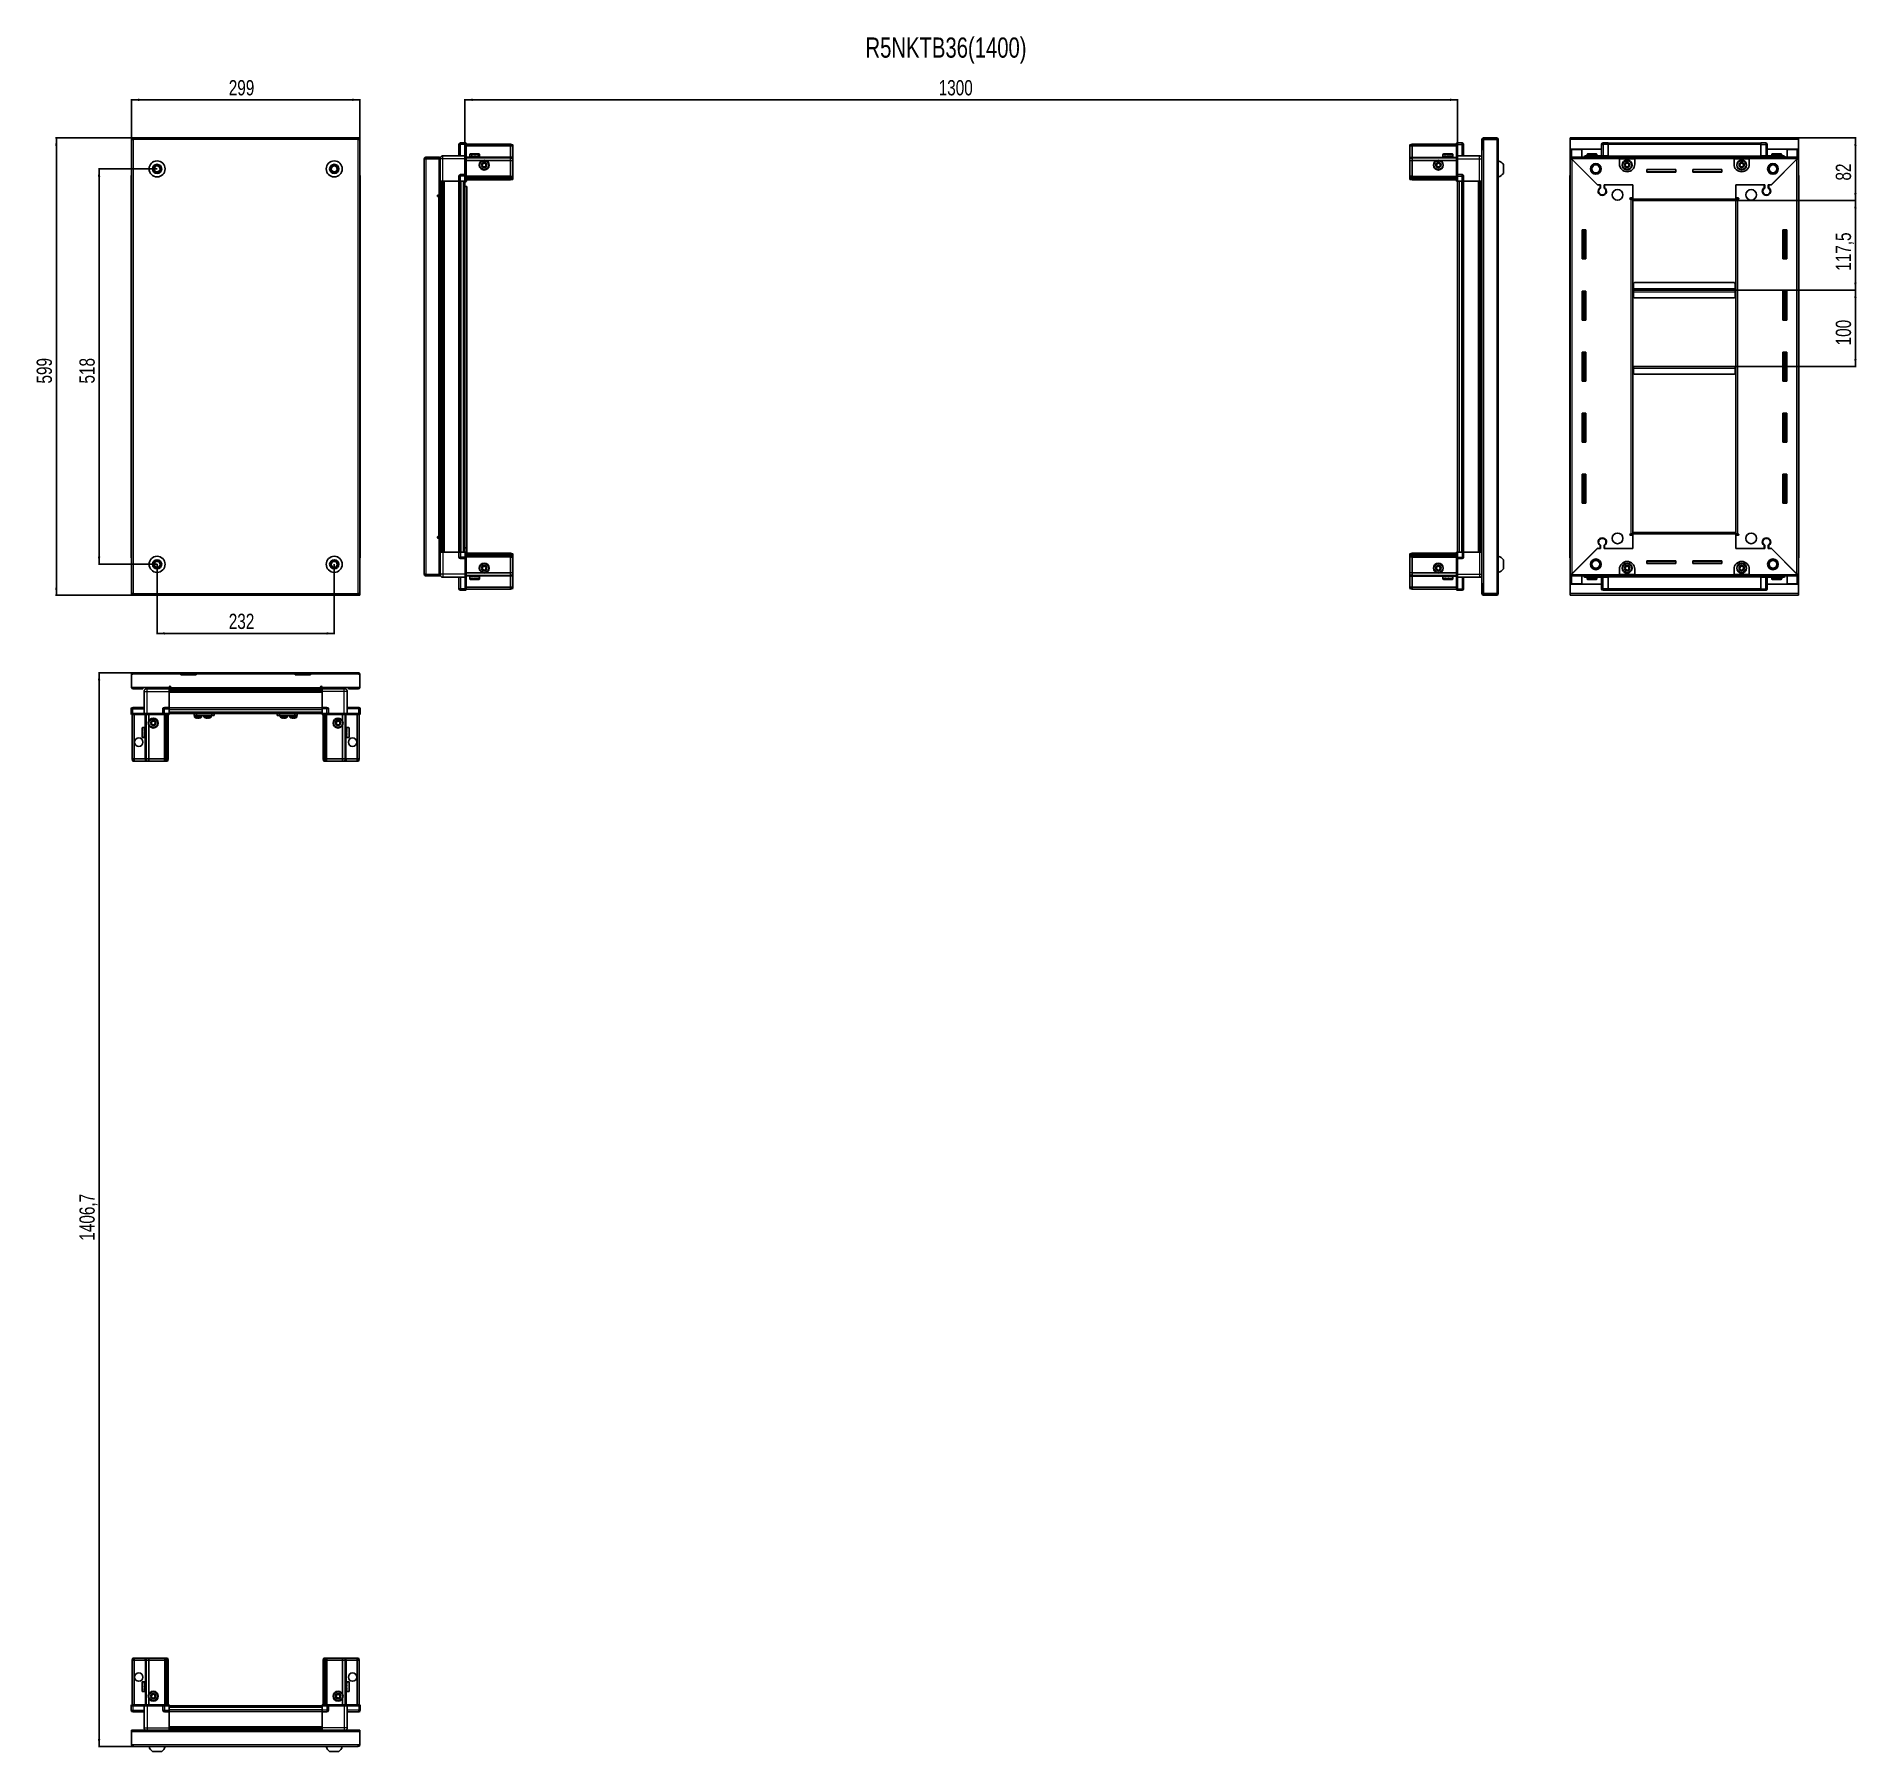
# Model space of a CAD drawing. Header units: millimetres. Extents: x 1014 to 3398, y -1121 to 1126.
import ezdxf

# ---------------------------------------------------------------- set-up
doc = ezdxf.new("R2010")
doc.units = ezdxf.units.MM
doc.layers.add('FORMAT', color=7, linetype='Continuous')
doc.styles.add('SLDTEXTSTYLE0', font='TXT', dxfattribs={"width": 0.75})
doc.dimstyles.new('SLDDIMSTYLE0', dxfattribs={"dimtxt": 20, "dimasz": 10, "dimexe": 0, "dimexo": 0.0625, "dimgap": 5, "dimtad": 2, "dimdec": 1, "dimrnd": 1e-09, "dimzin": 12, "dimdsep": 46, "dimtxsty": 'SLDTEXTSTYLE0', "dimsah": 1, "dimcen": 0.09, "dimadec": 0, "dimazin": 3, "dimtfac": 1, "dimtofl": 0, "dimtmove": 0, "dimatfit": 3, "dimfxl": 0, "dimfrac": 2, "dimtolj": 1, "dimtzin": 12, "dimarcsym": 0})

msp = doc.modelspace()

# ---------------------------------------------------------------- texts
at = {"layer": 'FORMAT', "insert": (2099.94, 1124.72), "char_height": 26.4583, "attachment_point": 1, "style": 'SLDTEXTSTYLE0'}
msp.add_mtext('R5NKTB36(1400)', dxfattribs=at)

# ---------------------------------------------------------------- blocks, each defined once
blk = doc.blocks.new('_D')
at = {"layer": 'FORMAT'}
for p, q in [((1138.6, 993.1), (1039.2, 993.1)), ((1040.2, 394.1), (1040.2, 993.1)), ((1138.6, 394.1), (1039.2, 394.1))]:
    blk.add_line(p, q, dxfattribs=at)
for points in [[(1040.2, 993.1), (1038.6, 983.1), (1041.7, 983.1)], [(1040.2, 394.1), (1041.7, 404.1), (1038.6, 404.1)]]:
    blk.add_solid(points, dxfattribs=at)
at = {"layer": 'FORMAT', "insert": (1014.4, 671.4), "char_height": 20, "attachment_point": 1, "rotation": 90, "style": 'SLDTEXTSTYLE0'}
blk.add_mtext('599', dxfattribs=at)
blk = doc.blocks.new('_D_1')
at = {"layer": 'FORMAT'}
for p, q in [((1138.7, 993.1), (1138.7, 1044.1)), ((1437.7, 1043.1), (1138.7, 1043.1)), ((1437.7, 993.1), (1437.7, 1044.1))]:
    blk.add_line(p, q, dxfattribs=at)
for points in [[(1138.7, 1043.1), (1148.7, 1041.5), (1148.7, 1044.6)], [(1437.7, 1043.1), (1427.7, 1044.6), (1427.7, 1041.5)]]:
    blk.add_solid(points, dxfattribs=at)
at = {"layer": 'FORMAT', "insert": (1266, 1068.9), "char_height": 20, "attachment_point": 1, "style": 'SLDTEXTSTYLE0'}
blk.add_mtext('299', dxfattribs=at)
blk = doc.blocks.new('_D_2')
at = {"layer": 'FORMAT'}
for p, q in [((1172.2, 434.6), (1172.2, 343.1)), ((1404.2, 434.6), (1404.2, 343.1)), ((1172.2, 344.1), (1404.2, 344.1))]:
    blk.add_line(p, q, dxfattribs=at)
for points in [[(1172.2, 344.1), (1182.2, 342.5), (1182.2, 345.6)], [(1404.2, 344.1), (1394.2, 345.6), (1394.2, 342.5)]]:
    blk.add_solid(points, dxfattribs=at)
at = {"layer": 'FORMAT', "insert": (1266, 369.9), "char_height": 20, "attachment_point": 1, "style": 'SLDTEXTSTYLE0'}
blk.add_mtext('232', dxfattribs=at)
blk = doc.blocks.new('_D_3')
at = {"layer": 'FORMAT'}
for p, q in [((1172.1, 952.6), (1095.2, 952.6)), ((1096.2, 952.6), (1096.2, 434.6)), ((1172.1, 434.6), (1095.2, 434.6))]:
    blk.add_line(p, q, dxfattribs=at)
for points in [[(1096.2, 952.6), (1094.6, 942.6), (1097.7, 942.6)], [(1096.2, 434.6), (1097.7, 444.6), (1094.6, 444.6)]]:
    blk.add_solid(points, dxfattribs=at)
at = {"layer": 'FORMAT', "insert": (1070.4, 671.4), "char_height": 20, "attachment_point": 1, "rotation": 90, "style": 'SLDTEXTSTYLE0'}
blk.add_mtext('518', dxfattribs=at)
blk = doc.blocks.new('_D_4')
at = {"layer": 'FORMAT'}
for p, q in [((1575.4, 936.6), (1575.4, 1044.1)), ((1575.4, 1043.1), (2875.4, 1043.1)), ((2875.4, 936.6), (2875.4, 1044.1))]:
    blk.add_line(p, q, dxfattribs=at)
for points in [[(1575.4, 1043.1), (1585.4, 1041.5), (1585.4, 1044.6)], [(2875.4, 1043.1), (2865.4, 1044.6), (2865.4, 1041.5)]]:
    blk.add_solid(points, dxfattribs=at)
at = {"layer": 'FORMAT', "insert": (2195.8, 1068.9), "char_height": 20, "attachment_point": 1, "style": 'SLDTEXTSTYLE0'}
blk.add_mtext('1300', dxfattribs=at)
blk = doc.blocks.new('_D_5')
at = {"layer": 'FORMAT'}
for p, q in [((3322, 993.1), (3397.5, 993.1)), ((3396.5, 993.1), (3396.5, 911.1)), ((3240, 911.1), (3397.5, 911.1))]:
    blk.add_line(p, q, dxfattribs=at)
for points in [[(3396.5, 993.1), (3394.9, 983.1), (3398, 983.1)], [(3396.5, 911.1), (3398, 921.1), (3394.9, 921.1)]]:
    blk.add_solid(points, dxfattribs=at)
at = {"layer": 'FORMAT', "insert": (3370.7, 937.3), "char_height": 20, "attachment_point": 1, "rotation": 90, "style": 'SLDTEXTSTYLE0'}
blk.add_mtext('82', dxfattribs=at)
blk = doc.blocks.new('_D_6')
at = {"layer": 'FORMAT'}
for p, q in [((3240, 911.1), (3397.5, 911.1)), ((3396.5, 793.6), (3396.5, 911.1)), ((3239, 793.6), (3397.5, 793.6))]:
    blk.add_line(p, q, dxfattribs=at)
for points in [[(3396.5, 911.1), (3394.9, 901.1), (3398, 901.1)], [(3396.5, 793.6), (3398, 803.6), (3394.9, 803.6)]]:
    blk.add_solid(points, dxfattribs=at)
at = {"layer": 'FORMAT', "insert": (3370.7, 819.1), "char_height": 20, "attachment_point": 1, "rotation": 90, "style": 'SLDTEXTSTYLE0'}
blk.add_mtext('117,5', dxfattribs=at)
blk = doc.blocks.new('_D_7')
at = {"layer": 'FORMAT'}
for p, q in [((3239, 793.6), (3397.5, 793.6)), ((3396.5, 793.6), (3396.5, 693.6)), ((3239, 693.6), (3397.5, 693.6))]:
    blk.add_line(p, q, dxfattribs=at)
for points in [[(3396.5, 793.6), (3394.9, 783.6), (3398, 783.6)], [(3396.5, 693.6), (3398, 703.6), (3394.9, 703.6)]]:
    blk.add_solid(points, dxfattribs=at)
at = {"layer": 'FORMAT', "insert": (3370.7, 721.4), "char_height": 20, "attachment_point": 1, "rotation": 90, "style": 'SLDTEXTSTYLE0'}
blk.add_mtext('100', dxfattribs=at)
blk = doc.blocks.new('_D_8')
at = {"layer": 'FORMAT'}
for p, q in [((1140.2, 292.6), (1095.2, 292.6)), ((1096.2, 292.6), (1096.2, -1114.1)), ((1140.7, -1114.1), (1095.2, -1114.1))]:
    blk.add_line(p, q, dxfattribs=at)
for points in [[(1096.2, 292.6), (1094.6, 282.6), (1097.7, 282.6)], [(1096.2, -1114.1), (1097.7, -1104.1), (1094.6, -1104.1)]]:
    blk.add_solid(points, dxfattribs=at)
at = {"layer": 'FORMAT', "insert": (1070.4, -451.4), "char_height": 20, "attachment_point": 1, "rotation": 90, "style": 'SLDTEXTSTYLE0'}
blk.add_mtext('1406,7', dxfattribs=at)

# ---------------------------------------------------------------- dimensions: what is measured, and where the dimension line sits
at = {"layer": 'FORMAT'}
dim = msp.add_linear_dim(base=(1138.66, 1043.07), p1=(1437.66, 993.07), p2=(1138.66, 993.07), dimstyle='SLDDIMSTYLE0', dxfattribs=at)
dim.commit()
dim.dimension.update_dxf_attribs({"geometry": '_D_1', "text_midpoint": (1288.16, 1043.07), "dimtype": 160})
for base, p1, p2, angle, picture, middle in [((2875.39, 1043.07), (1575.39, 936.57), (2875.39, 936.57), 0, '_D_4', (2225.39, 1043.07)), ((1040.15, 993.07), (1138.66, 394.07), (1138.66, 993.07), 90, '_D', (1040.15, 693.57)), ((3396.46, 911.07), (3321.96, 993.07), (3239.96, 911.07), 90, '_D_5', (3396.46, 952.07)), ((1096.15, 434.57), (1172.16, 952.57), (1172.16, 434.57), 90, '_D_3', (1096.15, 693.57)), ((3396.46, 911.07), (3238.96, 793.57), (3239.96, 911.07), 90, '_D_6', (3396.46, 852.32)), ((3396.46, 693.57), (3238.96, 793.57), (3238.96, 693.57), 90, '_D_7', (3396.46, 743.57)), ((1404.16, 344.07), (1172.16, 434.57), (1404.16, 434.57), 0, '_D_2', (1288.16, 344.07)), ((1096.15, -1114.09), (1140.26, 292.61), (1140.76, -1114.09), 90, '_D_8', (1096.15, -410.74))]:
    dim = msp.add_linear_dim(base=base, p1=p1, p2=p2, angle=angle, dimstyle='SLDDIMSTYLE0', dxfattribs=at)
    dim.commit()
    dim.dimension.update_dxf_attribs({"geometry": picture, "text_midpoint": middle, "dimtype": 160})

# ---------------------------------------------------------------- linework, layer by layer
at = {"color": 7, "linetype": 'Continuous', "lineweight": 25}
for p, q in [((1138.66, 991.57), (1138.66, 993.07)), ((1140.76, 993.07), (1138.66, 993.07)), ((1138.66, 991.57), (1140.76, 991.57)), ((1138.66, 991.57), (1138.66, 990.97)), ((1138.66, 990.97), (1138.66, 396.17)), ((1138.66, 990.97), (1140.76, 990.97)), ((1435.56, 993.07), (1140.76, 993.07)), ((1140.76, 993.07), (1140.76, 990.97)), ((1435.56, 990.97), (1435.56, 993.07)), ((1437.66, 993.07), (1435.56, 993.07)), ((1435.56, 991.57), (1437.66, 991.57)), ((1435.56, 990.97), (1437.66, 990.97)), ((1437.66, 991.57), (1437.66, 993.07)), ((1437.66, 990.97), (1437.66, 991.57)), ((1437.66, 396.17), (1437.66, 990.97)), ((1567.54, 984.57), (1567.54, 969.57)), ((1575.54, 986.57), (1569.54, 986.57)), ((1575.54, 986.57), (1575.88, 986.57)), ((1575.54, 986.57), (1575.54, 984.57)), ((1575.54, 969.77), (1575.54, 984.57)), ((1575.54, 969.77), (1575.54, 984.57)), ((1576.74, 986.07), (1575.88, 986.57)), ((1576.74, 984.57), (1576.74, 986.07)), ((1635.04, 985.07), (1576.74, 985.07)), ((1576.74, 984.57), (1576.74, 969.77)), ((1635.04, 982.57), (1576.74, 982.57)), ((1635.04, 985.07), (1635.04, 982.57)), ((1638.04, 984.27), (1635.04, 985.07)), ((1635.04, 982.57), (1635.04, 968.07)), ((1638.04, 982.42), (1635.04, 982.57)), ((1638.04, 982.42), (1638.04, 984.27)), ((1638.04, 968.07), (1638.04, 982.42)), ((2812.74, 984.27), (2815.74, 985.07)), ((2812.74, 982.42), (2812.74, 984.27)), ((2812.74, 982.42), (2815.74, 982.57)), ((2812.74, 968.07), (2812.74, 982.42)), ((2815.74, 985.07), (2815.74, 982.57)), ((2815.74, 985.07), (2874.04, 985.07)), ((2815.74, 982.57), (2815.74, 968.07)), ((2815.74, 982.57), (2874.04, 982.57)), ((2874.91, 986.57), (2874.04, 986.07)), ((2874.91, 986.57), (2874.04, 986.07)), ((2874.04, 986.07), (2874.04, 984.57)), ((2874.04, 969.77), (2874.04, 984.57)), ((2875.24, 986.57), (2874.91, 986.57)), ((2875.24, 986.57), (2874.91, 986.57)), ((2875.24, 986.57), (2875.24, 986.57)), ((2875.24, 984.57), (2875.24, 986.57)), ((2875.24, 986.57), (2881.24, 986.57)), ((2875.24, 984.57), (2875.24, 969.77)), ((2883.24, 984.57), (2883.24, 969.57)), ((2907.14, 978.07), (2907.14, 409.07)), ((2907.14, 978.07), (2909.24, 978.07)), ((2907.24, 990.97), (2907.24, 978.57)), ((2907.24, 978.57), (2908.74, 978.57)), ((2908.74, 990.97), (2908.74, 978.57)), ((2909.24, 978.07), (2909.24, 990.97)), ((2909.24, 990.97), (2926.64, 990.97)), ((2926.64, 993.07), (2909.34, 993.07)), ((2926.64, 991.57), (2909.34, 991.57)), ((2926.64, 991.57), (2926.64, 993.07)), ((2926.64, 990.97), (2928.74, 990.97)), ((2928.74, 990.97), (2928.74, 396.17)), ((3022.96, 990.97), (3022.96, 993.07)), ((3022.96, 993.07), (3321.96, 993.07)), ((3022.96, 978.57), (3022.96, 990.97)), ((3063.96, 978.57), (3022.96, 978.57)), ((3022.96, 978.07), (3022.96, 978.57)), ((3022.96, 978.07), (3025.06, 978.07)), ((3022.96, 967.82), (3022.96, 978.07)), ((3024.46, 978.07), (3024.46, 978.57)), ((3037.96, 978.07), (3025.06, 978.07)), ((3037.96, 967.82), (3037.96, 978.07)), ((3063.96, 969.57), (3063.96, 984.57)), ((3064.64, 986.07), (3064.64, 986.07)), ((3065.96, 986.57), (3072.46, 986.57)), ((3065.96, 986.57), (3072.46, 986.57)), ((3072.46, 986.57), (3072.46, 986.57)), ((3072.46, 986.57), (3072.46, 986.57)), ((3072.46, 986.57), (3072.46, 984.57)), ((3272.46, 986.42), (3072.46, 986.42)), ((3072.46, 969.57), (3072.46, 984.57)), ((3272.46, 986.57), (3272.46, 986.57)), ((3278.96, 986.57), (3272.46, 986.57)), ((3278.96, 986.57), (3272.46, 986.57)), ((3272.46, 986.57), (3272.46, 984.57)), ((3272.46, 969.57), (3272.46, 984.57)), ((3280.96, 984.57), (3280.96, 984.57)), ((3280.96, 969.57), (3280.96, 984.57)), ((3321.96, 978.57), (3280.96, 978.57)), ((3306.96, 978.07), (3319.86, 978.07)), ((3306.96, 967.82), (3306.96, 978.07)), ((3319.86, 978.07), (3321.96, 978.07)), ((3320.46, 978.07), (3320.46, 978.57)), ((3321.96, 993.07), (3321.96, 990.97)), ((3321.96, 990.97), (3321.96, 978.57)), ((3321.96, 978.07), (3321.96, 978.57)), ((3321.96, 978.07), (3321.96, 967.82)), ((1523.54, 965.72), (1522.04, 965.72)), ((1522.04, 965.22), (1522.04, 965.72)), ((1522.04, 421.92), (1522.04, 965.22)), ((1524.14, 966.32), (1524.14, 967.82)), ((1524.14, 967.82), (1525.04, 967.82)), ((1524.14, 966.32), (1525.04, 966.32)), ((1524.14, 965.82), (1541.54, 965.82)), ((1525.04, 966.32), (1525.04, 967.82)), ((1525.04, 967.82), (1541.54, 967.82)), ((1525.04, 966.32), (1541.54, 966.32)), ((1541.54, 966.32), (1541.54, 967.82)), ((1543.04, 965.82), (1541.54, 965.82)), ((1541.54, 965.82), (1541.54, 918.32)), ((1543.04, 965.57), (1543.04, 936.57)), ((1575.54, 969.57), (1546.54, 969.57)), ((1575.54, 969.57), (1575.54, 969.77)), ((1575.54, 969.57), (1576.74, 969.57)), ((1575.54, 965.57), (1575.54, 969.57)), ((1575.54, 945.27), (1575.54, 965.57)), ((1576.74, 969.77), (1576.74, 969.57)), ((1576.74, 969.57), (1576.74, 965.57)), ((1635.04, 967.07), (1576.74, 967.07)), ((1576.74, 965.57), (1576.74, 945.27)), ((1598.04, 963.57), (1576.74, 963.57)), ((1581.54, 971.47), (1581.54, 969.07)), ((1581.54, 969.07), (1581.54, 968.57)), ((1581.54, 968.57), (1581.68, 968.57)), ((1581.87, 969.07), (1581.68, 969.07)), ((1581.68, 969.07), (1581.68, 968.57)), ((1581.68, 968.57), (1581.87, 968.57)), ((1581.87, 969.07), (1581.87, 968.57)), ((1581.87, 968.57), (1582.4, 968.57)), ((1582.34, 972.27), (1589.51, 972.27)), ((1582.8, 969.07), (1582.4, 969.07)), ((1582.4, 969.07), (1582.4, 968.57)), ((1582.4, 968.57), (1582.8, 968.57)), ((1582.8, 969.07), (1582.8, 968.57)), ((1582.8, 968.57), (1583.67, 968.57)), ((1583.64, 968.57), (1583.64, 968.47)), ((1583.64, 968.47), (1592.44, 968.47)), ((1584.24, 969.07), (1583.67, 969.07)), ((1583.67, 969.07), (1583.67, 968.57)), ((1583.67, 968.57), (1584.24, 968.57)), ((1584.04, 968.07), (1584.73, 967.59)), ((1584.04, 968.07), (1589.07, 968.07)), ((1584.73, 967.59), (1584.04, 967.1)), ((1584.04, 967.1), (1584.04, 967.07)), ((1584.04, 967.1), (1589.07, 967.1)), ((1584.24, 969.07), (1584.24, 968.57)), ((1584.24, 968.57), (1585.37, 968.57)), ((1584.73, 967.59), (1588.9, 967.59)), ((1586.06, 969.07), (1585.37, 969.07)), ((1585.37, 969.07), (1585.37, 968.57)), ((1585.37, 968.57), (1586.06, 968.57)), ((1586.06, 969.07), (1586.06, 968.57)), ((1586.06, 968.57), (1587.33, 968.57)), ((1588.06, 969.07), (1587.33, 969.07)), ((1587.33, 969.07), (1587.33, 968.57)), ((1587.33, 968.57), (1587.56, 968.57)), ((1587.56, 969.07), (1587.56, 968.57)), ((1588.06, 969.07), (1588.06, 968.57)), ((1588.06, 969.07), (1588.06, 968.57)), ((1588.06, 968.57), (1589.36, 968.57)), ((1588.06, 968.57), (1588.06, 968.57)), ((1588.9, 967.59), (1591.35, 967.59)), ((1589.07, 968.07), (1592.04, 968.07)), ((1589.07, 967.1), (1592.04, 967.1)), ((1590.07, 969.07), (1589.36, 969.07)), ((1589.36, 969.07), (1589.36, 968.57)), ((1589.42, 969.07), (1589.42, 968.57)), ((1589.42, 968.57), (1590.07, 968.57)), ((1589.51, 972.27), (1593.74, 972.27)), ((1590.07, 969.07), (1590.07, 968.57)), ((1590.07, 968.57), (1591.26, 968.57)), ((1591.88, 969.07), (1591.26, 969.07)), ((1591.26, 969.07), (1591.26, 968.57)), ((1591.26, 968.57), (1591.88, 968.57)), ((1591.35, 967.59), (1592.04, 968.07)), ((1592.04, 967.1), (1591.35, 967.59)), ((1591.88, 969.07), (1591.88, 968.57)), ((1591.88, 968.57), (1592.85, 968.57)), ((1592.04, 967.07), (1592.04, 967.1)), ((1592.44, 968.47), (1592.44, 968.57)), ((1593.31, 969.07), (1592.85, 969.07)), ((1592.85, 969.07), (1592.85, 968.57)), ((1592.85, 968.57), (1593.31, 968.57)), ((1593.31, 969.07), (1593.31, 968.57)), ((1593.31, 968.57), (1593.97, 968.57)), ((1594.23, 969.07), (1593.97, 969.07)), ((1593.97, 969.07), (1593.97, 968.57)), ((1593.97, 968.57), (1594.23, 968.57)), ((1594.23, 969.07), (1594.23, 968.57)), ((1594.23, 968.57), (1594.5, 968.57)), ((1594.54, 969.07), (1594.5, 969.07)), ((1594.5, 969.07), (1594.5, 968.57)), ((1594.5, 968.57), (1594.54, 968.57)), ((1594.54, 969.07), (1594.54, 971.47)), ((1594.54, 969.07), (1594.54, 968.57)), ((1635.04, 963.57), (1603.04, 963.57)), ((1635.04, 968.07), (1635.04, 967.07)), ((1635.04, 967.07), (1635.04, 963.57)), ((1638.04, 966.27), (1635.04, 967.07)), ((1635.04, 963.57), (1635.04, 943.07)), ((1635.04, 963.57), (1638.04, 963.24)), ((1638.04, 966.27), (1638.04, 968.07)), ((1638.04, 963.24), (1638.04, 966.27)), ((1638.04, 943.07), (1638.04, 963.24)), ((2812.74, 966.27), (2812.74, 968.07)), ((2812.74, 966.27), (2815.74, 967.07)), ((2812.74, 963.24), (2812.74, 966.27)), ((2815.74, 963.57), (2812.74, 963.24)), ((2812.74, 943.07), (2812.74, 963.24)), ((2815.74, 968.07), (2815.74, 967.07)), ((2815.74, 967.07), (2815.74, 963.57)), ((2815.74, 967.07), (2874.04, 967.07)), ((2815.74, 963.57), (2815.74, 943.07)), ((2815.74, 963.57), (2847.74, 963.57)), ((2852.74, 963.57), (2874.04, 963.57)), ((2856.24, 971.47), (2856.24, 968.57)), ((2856.24, 968.57), (2856.28, 968.57)), ((2856.4, 969.07), (2856.28, 969.07)), ((2856.28, 969.07), (2856.28, 968.57)), ((2856.28, 968.57), (2856.4, 968.57)), ((2856.4, 969.07), (2856.4, 968.57)), ((2856.4, 968.57), (2856.81, 968.57)), ((2857.15, 969.07), (2856.81, 969.07)), ((2856.81, 969.07), (2856.81, 968.57)), ((2856.81, 968.57), (2857.15, 968.57)), ((2857.04, 972.27), (2868.44, 972.27)), ((2857.15, 969.07), (2857.15, 968.57)), ((2857.15, 968.57), (2857.92, 968.57)), ((2858.45, 969.07), (2857.92, 969.07)), ((2857.92, 969.07), (2857.92, 968.57)), ((2857.92, 968.57), (2858.45, 968.57)), ((2858.34, 968.57), (2858.34, 968.47)), ((2858.34, 968.47), (2867.14, 968.47)), ((2858.45, 969.07), (2858.45, 968.57)), ((2858.45, 968.57), (2859.51, 968.57)), ((2858.74, 968.07), (2859.43, 967.59)), ((2858.74, 968.07), (2866.74, 968.07)), ((2859.43, 967.59), (2858.74, 967.1)), ((2858.74, 967.1), (2858.74, 967.07)), ((2858.74, 967.1), (2866.74, 967.1)), ((2859.43, 967.59), (2866.05, 967.59)), ((2860.17, 969.07), (2859.51, 969.07)), ((2859.51, 969.07), (2859.51, 968.57)), ((2859.51, 968.57), (2860.17, 968.57)), ((2860.17, 969.07), (2860.17, 968.57)), ((2860.17, 968.57), (2861.41, 968.57)), ((2862.14, 969.07), (2861.41, 969.07)), ((2861.41, 969.07), (2861.41, 968.57)), ((2861.41, 968.57), (2861.84, 968.57)), ((2861.84, 969.07), (2861.84, 968.57)), ((2862.14, 969.07), (2862.14, 968.57)), ((2862.14, 968.57), (2863.44, 968.57)), ((2864.17, 969.07), (2863.44, 969.07)), ((2863.44, 969.07), (2863.44, 968.57)), ((2863.71, 969.07), (2863.71, 968.57)), ((2863.71, 968.57), (2864.17, 968.57)), ((2864.17, 969.07), (2864.17, 968.57)), ((2864.17, 968.57), (2865.4, 968.57)), ((2866.06, 969.07), (2865.4, 969.07)), ((2865.4, 969.07), (2865.4, 968.57)), ((2865.4, 968.57), (2866.06, 968.57)), ((2866.05, 967.59), (2866.74, 968.07)), ((2866.74, 967.1), (2866.05, 967.59)), ((2866.06, 969.07), (2866.06, 968.57)), ((2866.06, 968.57), (2867.1, 968.57)), ((2866.74, 967.07), (2866.74, 967.1)), ((2867.62, 969.07), (2867.1, 969.07)), ((2867.1, 969.07), (2867.1, 968.57)), ((2867.1, 968.57), (2867.62, 968.57)), ((2867.14, 968.47), (2867.14, 968.57)), ((2867.62, 969.07), (2867.62, 968.57)), ((2867.62, 968.57), (2868.38, 968.57)), ((2868.71, 969.07), (2868.38, 969.07)), ((2868.38, 969.07), (2868.38, 968.57)), ((2868.38, 968.57), (2868.71, 968.57)), ((2868.71, 969.07), (2868.71, 968.57)), ((2868.71, 968.57), (2869.11, 968.57)), ((2869.22, 969.07), (2869.11, 969.07)), ((2869.11, 969.07), (2869.11, 968.57)), ((2869.11, 968.57), (2869.22, 968.57)), ((2869.22, 969.07), (2869.22, 968.57)), ((2869.22, 968.57), (2869.24, 968.57)), ((2869.24, 968.57), (2869.24, 971.47)), ((2874.04, 969.57), (2874.04, 969.77)), ((2875.24, 969.57), (2874.04, 969.57)), ((2874.04, 965.57), (2874.04, 969.57)), ((2874.04, 945.27), (2874.04, 965.57)), ((2875.24, 969.77), (2875.24, 969.57)), ((2875.24, 969.57), (2875.24, 965.57)), ((2875.24, 969.57), (2904.24, 969.57)), ((2875.24, 965.57), (2875.24, 945.27)), ((2935.34, 946.57), (2935.34, 958.57)), ((3022.96, 966.32), (3022.96, 967.82)), ((3022.96, 967.82), (3023.96, 967.82)), ((3022.96, 965.82), (3022.96, 966.32)), ((3022.96, 966.32), (3023.96, 966.32)), ((3022.96, 421.32), (3022.96, 965.82)), ((3024.46, 965.82), (3022.96, 965.82)), ((3023.96, 967.82), (3087.46, 967.82)), ((3023.96, 966.32), (3023.96, 967.82)), ((3024.56, 965.72), (3058.46, 931.82)), ((3059.16, 931.12), (3025.06, 965.22)), ((3043.46, 969.57), (3072.46, 969.57)), ((3044.96, 971.47), (3044.96, 969.57)), ((3045.76, 972.27), (3057.16, 972.27)), ((3057.96, 969.57), (3057.96, 971.47)), ((3072.38, 967.82), (3072.46, 969.54)), ((3072.46, 969.57), (3072.46, 969.07)), ((3072.46, 968.42), (3272.46, 968.42)), ((3087.46, 965.72), (3087.46, 967.82)), ((3087.46, 967.82), (3107.46, 967.82)), ((3087.46, 966.32), (3107.46, 966.32)), ((3087.46, 958.82), (3087.46, 965.72)), ((3107.46, 967.82), (3107.46, 965.72)), ((3107.46, 967.82), (3237.46, 967.82)), ((3107.46, 965.72), (3107.46, 958.82)), ((3237.46, 965.72), (3237.46, 967.82)), ((3237.46, 967.82), (3257.46, 967.82)), ((3237.46, 966.32), (3257.46, 966.32)), ((3237.46, 958.82), (3237.46, 965.72)), ((3257.46, 967.82), (3320.96, 967.82)), ((3257.46, 967.82), (3257.46, 965.72)), ((3257.46, 965.72), (3257.46, 958.82)), ((3272.46, 969.57), (3272.46, 969.07)), ((3301.46, 969.57), (3272.46, 969.57)), ((3272.46, 969.54), (3272.53, 967.82)), ((3319.86, 965.22), (3285.76, 931.12)), ((3286.46, 931.82), (3320.36, 965.72)), ((3286.96, 971.47), (3286.96, 969.57)), ((3287.76, 972.27), (3299.16, 972.27)), ((3299.96, 969.57), (3299.96, 971.47)), ((3320.46, 965.82), (3321.96, 965.82)), ((3320.96, 966.32), (3320.96, 967.82)), ((3320.96, 967.82), (3321.96, 967.82)), ((3320.96, 966.32), (3321.96, 966.32)), ((3321.96, 966.32), (3321.96, 967.82)), ((3321.96, 966.32), (3321.96, 965.82)), ((3321.96, 965.82), (3321.96, 421.32)), ((1138.15, 943.07), (1138.15, 936.57)), ((1138.15, 936.57), (1138.16, 936.57)), ((1138.16, 936.57), (1138.16, 943.07)), ((1138.66, 936.57), (1138.16, 936.57)), ((1138.31, 936.57), (1138.31, 450.57)), ((1437.66, 944.39), (1437.66, 944.39)), ((1437.66, 936.57), (1438.16, 936.57)), ((1438.01, 450.57), (1438.01, 936.57)), ((1438.16, 943.07), (1438.16, 936.57)), ((1438.16, 936.57), (1438.16, 943.07)), ((1438.16, 936.57), (1438.16, 936.57)), ((1438.16, 936.57), (1438.16, 936.57)), ((1541.54, 939.32), (1543.04, 939.32)), ((1543.04, 936.57), (1541.54, 936.57)), ((1543.69, 450.57), (1543.69, 936.57)), ((1545.49, 936.57), (1545.49, 450.57)), ((1545.52, 936.57), (1545.52, 450.57)), ((1567.54, 936.57), (1546.54, 936.57)), ((1567.54, 943.07), (1567.54, 936.57)), ((1567.54, 936.57), (1569.54, 936.57)), ((1568.19, 450.57), (1568.19, 936.57)), ((1575.54, 945.07), (1569.54, 945.07)), ((1575.54, 936.57), (1569.54, 936.57)), ((1575.39, 450.57), (1575.39, 936.57)), ((1575.54, 945.07), (1575.54, 945.27)), ((1575.54, 945.07), (1575.54, 943.07)), ((1575.54, 945.07), (1576.74, 945.07)), ((1575.54, 936.57), (1575.54, 943.07)), ((1575.54, 936.57), (1575.54, 943.07)), ((1575.54, 936.57), (1575.88, 936.57)), ((1575.54, 936.57), (1575.54, 936.57)), ((1575.88, 936.57), (1575.88, 943.07)), ((1576.74, 936.57), (1575.88, 936.57)), ((1575.88, 936.57), (1575.88, 936.57)), ((1576.74, 945.27), (1576.74, 945.07)), ((1576.74, 944.39), (1576.74, 945.07)), ((1576.74, 944.39), (1576.74, 936.57)), ((1635.04, 942.07), (1576.74, 942.07)), ((1635.04, 941.07), (1576.74, 941.07)), ((1635.04, 939.57), (1576.74, 939.57)), ((1635.04, 938.07), (1576.74, 938.07)), ((1635.04, 943.07), (1635.04, 942.07)), ((1635.04, 942.07), (1635.04, 941.07)), ((1635.04, 942.07), (1638.04, 941.27)), ((1635.04, 941.07), (1635.04, 939.57)), ((1635.04, 941.07), (1638.04, 940.53)), ((1635.04, 939.57), (1638.04, 940.03)), ((1635.04, 939.57), (1635.04, 938.07)), ((1635.04, 938.07), (1638.04, 938.87)), ((1638.04, 941.27), (1638.04, 943.07)), ((1638.04, 940.53), (1638.04, 941.27)), ((1638.04, 940.03), (1638.04, 940.53)), ((1638.04, 938.87), (1638.04, 940.03)), ((2812.74, 941.27), (2812.74, 943.07)), ((2815.74, 942.07), (2812.74, 941.27)), ((2812.74, 940.53), (2812.74, 941.27)), ((2815.74, 941.07), (2812.74, 940.53)), ((2812.74, 940.03), (2812.74, 940.53)), ((2812.74, 938.87), (2812.74, 940.03)), ((2815.74, 939.57), (2812.74, 940.03)), ((2815.74, 938.07), (2812.74, 938.87)), ((2815.74, 943.07), (2815.74, 942.07)), ((2815.74, 942.07), (2815.74, 941.07)), ((2815.74, 942.07), (2874.04, 942.07)), ((2815.74, 941.07), (2815.74, 939.57)), ((2815.74, 941.07), (2874.04, 941.07)), ((2815.74, 939.57), (2874.04, 939.57)), ((2815.74, 939.57), (2815.74, 938.07)), ((2815.74, 938.07), (2874.04, 938.07)), ((2874.04, 945.07), (2874.04, 945.27)), ((2875.24, 945.07), (2874.04, 945.07)), ((2874.04, 945.07), (2874.04, 944.39)), ((2874.04, 936.57), (2874.04, 944.39)), ((2874.91, 936.57), (2874.04, 936.57)), ((2874.91, 943.07), (2874.91, 936.57)), ((2875.24, 936.57), (2874.91, 936.57)), ((2875.24, 945.27), (2875.24, 945.07)), ((2875.24, 943.07), (2875.24, 945.07)), ((2875.24, 945.07), (2881.24, 945.07)), ((2875.24, 943.07), (2875.24, 945.07)), ((2875.24, 943.07), (2875.24, 936.57)), ((2875.24, 936.57), (2881.24, 936.57)), ((2875.39, 936.57), (2875.39, 450.57)), ((2883.24, 936.57), (2881.24, 936.57)), ((2882.59, 936.57), (2882.59, 450.57)), ((2883.24, 943.07), (2883.24, 936.57)), ((2883.24, 936.57), (2904.24, 936.57)), ((2905.27, 450.57), (2905.27, 936.57)), ((2905.3, 450.57), (2905.3, 936.57)), ((2907.09, 936.57), (2907.09, 450.57)), ((3022.46, 943.07), (3022.46, 936.57)), ((3022.46, 936.57), (3022.46, 943.07)), ((3022.46, 936.57), (3022.46, 936.57)), ((3022.96, 936.57), (3022.46, 936.57)), ((3022.61, 936.57), (3022.61, 450.57)), ((3058.46, 931.82), (3062.66, 931.82)), ((3059.86, 931.82), (3059.16, 931.12)), ((3061.96, 931.82), (3059.86, 931.82)), ((3061.96, 931.82), (3061.96, 927.93)), ((3062.66, 931.82), (3062.66, 927.53)), ((3067.26, 931.82), (3104.96, 931.82)), ((3067.26, 927.53), (3067.26, 931.82)), ((3067.96, 927.93), (3067.96, 931.82)), ((3104.96, 931.82), (3067.96, 931.82)), ((3104.96, 914.57), (3104.96, 931.82)), ((3104.96, 913.17), (3104.96, 931.82)), ((3161.46, 951.57), (3123.46, 951.57)), ((3123.46, 951.57), (3123.46, 948.07)), ((3161.46, 948.82), (3123.46, 948.82)), ((3123.46, 948.07), (3161.46, 948.07)), ((3161.46, 948.07), (3161.46, 951.57)), ((3221.46, 951.57), (3183.46, 951.57)), ((3183.46, 951.57), (3183.46, 948.07)), ((3221.46, 948.82), (3183.46, 948.82)), ((3183.46, 948.07), (3221.46, 948.07)), ((3221.46, 948.07), (3221.46, 951.57)), ((3239.96, 931.82), (3239.96, 914.57)), ((3276.96, 931.82), (3239.96, 931.82)), ((3239.96, 931.82), (3277.66, 931.82)), ((3239.96, 913.17), (3239.96, 931.82)), ((3276.96, 931.82), (3276.96, 927.93)), ((3277.66, 931.82), (3277.66, 927.53)), ((3282.26, 931.82), (3286.46, 931.82)), ((3282.26, 927.53), (3282.26, 931.82)), ((3285.06, 931.82), (3282.96, 931.82)), ((3282.96, 927.93), (3282.96, 931.82)), ((3285.76, 931.12), (3285.06, 931.82)), ((3321.96, 944.39), (3321.96, 944.39)), ((3321.96, 936.57), (3322.46, 936.57)), ((3322.31, 450.57), (3322.31, 936.57)), ((3322.46, 943.07), (3322.46, 936.57)), ((3322.46, 936.57), (3322.46, 943.07)), ((3322.46, 936.57), (3322.46, 936.57)), ((3322.46, 936.57), (3322.46, 936.57)), ((1541.54, 918.32), (1540.19, 918.32)), ((1540.19, 916.32), (1540.94, 916.32)), ((1540.94, 916.32), (1543.04, 916.32)), ((1543.04, 916.32), (1543.04, 470.82)), ((1575.39, 929.57), (1577.89, 929.57)), ((1577.89, 929.57), (1577.89, 456.07)), ((3062.96, 918.96), (3062.96, 918.2)), ((3102.11, 914.57), (3104.96, 914.57)), ((3102.86, 912.57), (3102.11, 912.57)), ((3102.86, 912.57), (3104.96, 912.57)), ((3104.96, 913.57), (3102.96, 913.57)), ((3102.96, 913.57), (3102.96, 912.57)), ((3104.96, 911.07), (3104.96, 913.17)), ((3104.96, 476.07), (3104.96, 911.07)), ((3239.96, 911.07), (3104.96, 911.07)), ((3239.96, 914.57), (3242.81, 914.57)), ((3241.96, 913.57), (3239.96, 913.57)), ((3239.96, 913.17), (3239.96, 911.07)), ((3239.96, 912.57), (3242.06, 912.57)), ((3239.96, 911.07), (3239.96, 476.07)), ((3241.96, 912.57), (3241.96, 913.57)), ((3242.81, 912.57), (3242.06, 912.57)), ((3281.96, 918.96), (3281.96, 918.2)), ((3043.46, 872.57), (3038.46, 872.57)), ((3038.46, 872.57), (3038.46, 834.57)), ((3040.61, 834.57), (3040.61, 872.57)), ((3042.4, 834.57), (3042.4, 872.57)), ((3042.44, 834.57), (3042.44, 872.57)), ((3043.46, 834.57), (3043.46, 872.57)), ((3301.46, 872.57), (3301.46, 834.57)), ((3306.46, 872.57), (3301.46, 872.57)), ((3302.48, 872.57), (3302.48, 834.57)), ((3302.52, 872.57), (3302.52, 834.57)), ((3304.31, 872.57), (3304.31, 834.57)), ((3306.46, 834.57), (3306.46, 872.57)), ((3038.46, 834.57), (3043.46, 834.57)), ((3301.46, 834.57), (3306.46, 834.57)), ((3043.46, 792.57), (3038.46, 792.57)), ((3038.46, 792.57), (3038.46, 754.57)), ((3040.61, 754.57), (3040.61, 792.57)), ((3042.4, 754.57), (3042.4, 792.57)), ((3042.44, 754.57), (3042.44, 792.57)), ((3043.46, 754.57), (3043.46, 792.57)), ((3105.71, 793.57), (3104.96, 793.57)), ((3105.96, 796.42), (3105.71, 796.42)), ((3105.71, 796.42), (3105.71, 793.57)), ((3105.71, 793.57), (3105.71, 790.72)), ((3105.71, 790.72), (3105.96, 790.72)), ((3106.96, 803.57), (3105.96, 802.57)), ((3105.96, 802.57), (3105.96, 795.67)), ((3105.96, 793.57), (3105.96, 795.67)), ((3105.96, 791.47), (3105.96, 793.57)), ((3238.96, 793.57), (3105.96, 793.57)), ((3105.96, 791.47), (3105.96, 784.57)), ((3237.96, 803.57), (3106.96, 803.57)), ((3238.96, 802.57), (3237.96, 803.57)), ((3238.96, 795.67), (3238.96, 802.57)), ((3239.21, 796.42), (3238.96, 796.42)), ((3238.96, 795.67), (3238.96, 793.57)), ((3238.96, 793.57), (3238.96, 791.47)), ((3238.96, 784.57), (3238.96, 791.47)), ((3238.96, 790.72), (3239.21, 790.72)), ((3239.21, 793.57), (3239.21, 796.42)), ((3239.21, 790.72), (3239.21, 793.57)), ((3239.96, 793.57), (3239.21, 793.57)), ((3301.46, 792.57), (3301.46, 754.57)), ((3306.46, 792.57), (3301.46, 792.57)), ((3302.48, 792.57), (3302.48, 754.57)), ((3302.52, 792.57), (3302.52, 754.57)), ((3304.31, 792.57), (3304.31, 754.57)), ((3306.46, 754.57), (3306.46, 792.57)), ((3105.96, 784.57), (3106.96, 783.57)), ((3106.96, 783.57), (3237.96, 783.57)), ((3237.96, 783.57), (3238.96, 784.57)), ((3038.46, 754.57), (3043.46, 754.57)), ((3301.46, 754.57), (3306.46, 754.57)), ((3043.46, 712.57), (3038.46, 712.57)), ((3038.46, 712.57), (3038.46, 674.57)), ((3040.61, 674.57), (3040.61, 712.57)), ((3042.4, 674.57), (3042.4, 712.57)), ((3042.44, 674.57), (3042.44, 712.57)), ((3043.46, 674.57), (3043.46, 712.57)), ((3104.96, 693.57), (3105.71, 693.57)), ((3105.71, 693.57), (3105.71, 690.72)), ((3105.96, 691.47), (3105.96, 693.57)), ((3105.96, 693.57), (3238.96, 693.57)), ((3105.96, 691.47), (3105.96, 684.57)), ((3238.96, 693.57), (3238.96, 691.47)), ((3238.96, 684.57), (3238.96, 691.47)), ((3239.21, 690.72), (3239.21, 693.57)), ((3239.21, 693.57), (3239.96, 693.57)), ((3301.46, 712.57), (3301.46, 674.57)), ((3306.46, 712.57), (3301.46, 712.57)), ((3302.48, 712.57), (3302.48, 674.57)), ((3302.52, 712.57), (3302.52, 674.57)), ((3304.31, 712.57), (3304.31, 674.57)), ((3306.46, 674.57), (3306.46, 712.57)), ((3038.46, 674.57), (3043.46, 674.57)), ((3105.71, 690.72), (3105.96, 690.72)), ((3105.96, 684.57), (3106.96, 683.57)), ((3106.96, 683.57), (3237.96, 683.57)), ((3237.96, 683.57), (3238.96, 684.57)), ((3238.96, 690.72), (3239.21, 690.72)), ((3301.46, 674.57), (3306.46, 674.57)), ((3043.46, 632.57), (3038.46, 632.57)), ((3038.46, 632.57), (3038.46, 594.57)), ((3040.61, 594.57), (3040.61, 632.57)), ((3042.4, 594.57), (3042.4, 632.57)), ((3042.44, 594.57), (3042.44, 632.57)), ((3043.46, 594.57), (3043.46, 632.57)), ((3301.46, 632.57), (3301.46, 594.57)), ((3306.46, 632.57), (3301.46, 632.57)), ((3302.48, 632.57), (3302.48, 594.57)), ((3302.52, 632.57), (3302.52, 594.57)), ((3304.31, 632.57), (3304.31, 594.57)), ((3306.46, 594.57), (3306.46, 632.57)), ((3038.46, 594.57), (3043.46, 594.57)), ((3301.46, 594.57), (3306.46, 594.57)), ((3043.46, 552.57), (3038.46, 552.57)), ((3038.46, 552.57), (3038.46, 514.57)), ((3040.61, 514.57), (3040.61, 552.57)), ((3042.4, 514.57), (3042.4, 552.57)), ((3042.44, 514.57), (3042.44, 552.57)), ((3043.46, 514.57), (3043.46, 552.57)), ((3301.46, 552.57), (3301.46, 514.57)), ((3306.46, 552.57), (3301.46, 552.57)), ((3302.48, 552.57), (3302.48, 514.57)), ((3302.52, 552.57), (3302.52, 514.57)), ((3304.31, 552.57), (3304.31, 514.57)), ((3306.46, 514.57), (3306.46, 552.57)), ((3038.46, 514.57), (3043.46, 514.57)), ((3301.46, 514.57), (3306.46, 514.57)), ((1540.94, 470.82), (1540.19, 470.82)), ((1540.19, 468.82), (1541.54, 468.82)), ((1543.04, 470.82), (1540.94, 470.82)), ((1541.54, 468.82), (1541.54, 421.32)), ((1577.89, 456.07), (1575.39, 456.07)), ((1577.89, 456.07), (1577.89, 449.07)), ((3058.46, 455.32), (3024.56, 421.42)), ((3025.06, 421.92), (3059.16, 456.02)), ((3062.66, 455.32), (3058.46, 455.32)), ((3059.16, 456.02), (3059.86, 455.32)), ((3059.86, 455.32), (3061.96, 455.32)), ((3061.96, 459.21), (3061.96, 455.32)), ((3062.66, 459.61), (3062.66, 455.32)), ((3062.96, 468.94), (3062.96, 468.18)), ((3067.26, 455.32), (3067.26, 459.61)), ((3104.96, 455.32), (3067.26, 455.32)), ((3067.96, 455.32), (3067.96, 459.21)), ((3067.96, 455.32), (3104.96, 455.32)), ((3102.11, 474.57), (3102.86, 474.57)), ((3104.96, 472.57), (3102.11, 472.57)), ((3104.96, 474.57), (3102.86, 474.57)), ((3102.96, 474.57), (3102.96, 473.57)), ((3102.96, 473.57), (3104.96, 473.57)), ((3104.96, 473.97), (3104.96, 476.07)), ((3104.96, 476.07), (3239.96, 476.07)), ((3104.96, 473.97), (3104.96, 455.32)), ((3104.96, 455.32), (3104.96, 472.57)), ((3239.96, 476.07), (3239.96, 473.97)), ((3242.06, 474.57), (3239.96, 474.57)), ((3239.96, 473.97), (3239.96, 455.32)), ((3239.96, 473.57), (3241.96, 473.57)), ((3239.96, 472.57), (3239.96, 455.32)), ((3242.81, 472.57), (3239.96, 472.57)), ((3239.96, 455.32), (3276.96, 455.32)), ((3277.66, 455.32), (3239.96, 455.32)), ((3241.96, 473.57), (3241.96, 474.57)), ((3242.06, 474.57), (3242.81, 474.57)), ((3276.96, 459.21), (3276.96, 455.32)), ((3277.66, 459.61), (3277.66, 455.32)), ((3281.96, 468.94), (3281.96, 468.18)), ((3282.26, 455.32), (3282.26, 459.61)), ((3286.46, 455.32), (3282.26, 455.32)), ((3282.96, 455.32), (3282.96, 459.21)), ((3282.96, 455.32), (3285.06, 455.32)), ((3285.06, 455.32), (3285.76, 456.02)), ((3285.76, 456.02), (3319.86, 421.92)), ((3320.36, 421.42), (3286.46, 455.32)), ((1138.15, 444.07), (1138.15, 450.57)), ((1138.15, 450.57), (1138.16, 450.57)), ((1138.16, 450.57), (1138.16, 450.57)), ((1138.16, 450.57), (1138.16, 444.07)), ((1138.65, 450.57), (1138.16, 450.57)), ((1138.65, 442.75), (1138.65, 442.75)), ((1437.66, 450.57), (1438.16, 450.57)), ((1438.16, 450.57), (1438.16, 450.57)), ((1438.16, 444.07), (1438.16, 450.57)), ((1438.16, 450.57), (1438.16, 444.07)), ((1543.04, 450.57), (1541.54, 450.57)), ((1543.04, 447.82), (1541.54, 447.82)), ((1543.04, 421.57), (1543.04, 450.57)), ((1567.54, 450.57), (1546.54, 450.57)), ((1567.54, 444.07), (1567.54, 450.57)), ((1567.54, 450.57), (1569.54, 450.57)), ((1575.54, 450.57), (1569.54, 450.57)), ((1575.54, 442.07), (1569.54, 442.07)), ((1575.54, 444.07), (1575.54, 450.57)), ((1575.54, 450.57), (1575.88, 450.57)), ((1575.54, 444.07), (1575.54, 442.07)), ((1575.54, 444.07), (1575.54, 442.07)), ((1575.54, 442.07), (1576.74, 442.07)), ((1575.54, 441.87), (1575.54, 442.07)), ((1575.54, 421.57), (1575.54, 441.87)), ((1575.88, 444.07), (1575.88, 450.57)), ((1575.88, 450.57), (1576.74, 450.57)), ((1576.74, 450.57), (1576.74, 442.75)), ((1635.04, 449.07), (1576.74, 449.07)), ((1635.04, 447.57), (1576.74, 447.57)), ((1635.04, 446.07), (1576.74, 446.07)), ((1635.04, 445.07), (1576.74, 445.07)), ((1576.74, 442.07), (1576.74, 442.75)), ((1576.74, 442.07), (1576.74, 441.87)), ((1576.74, 441.87), (1576.74, 421.57)), ((1635.04, 447.57), (1635.04, 449.07)), ((1635.04, 449.07), (1638.04, 448.27)), ((1635.04, 446.07), (1635.04, 447.57)), ((1635.04, 447.57), (1638.04, 447.12)), ((1635.04, 446.07), (1638.04, 446.62)), ((1635.04, 445.07), (1635.04, 446.07)), ((1635.04, 445.07), (1638.04, 445.87)), ((1635.04, 444.07), (1635.04, 445.07)), ((1635.04, 423.57), (1635.04, 444.07)), ((1638.04, 448.27), (1638.04, 447.12)), ((1638.04, 447.12), (1638.04, 446.62)), ((1638.04, 446.62), (1638.04, 445.87)), ((1638.04, 445.87), (1638.04, 444.07)), ((1638.04, 444.07), (1638.04, 423.9)), ((2815.74, 449.07), (2812.74, 448.27)), ((2812.74, 448.27), (2812.74, 447.12)), ((2815.74, 447.57), (2812.74, 447.12)), ((2812.74, 447.12), (2812.74, 446.62)), ((2815.74, 446.07), (2812.74, 446.62)), ((2812.74, 446.62), (2812.74, 445.87)), ((2815.74, 445.07), (2812.74, 445.87)), ((2812.74, 445.87), (2812.74, 444.07)), ((2812.74, 444.07), (2812.74, 423.9)), ((2815.74, 447.57), (2815.74, 449.07)), ((2815.74, 449.07), (2874.04, 449.07)), ((2815.74, 446.07), (2815.74, 447.57)), ((2815.74, 447.57), (2874.04, 447.57)), ((2815.74, 446.07), (2874.04, 446.07)), ((2815.74, 445.07), (2815.74, 446.07)), ((2815.74, 445.07), (2874.04, 445.07)), ((2815.74, 444.07), (2815.74, 445.07)), ((2815.74, 423.57), (2815.74, 444.07)), ((2874.04, 442.75), (2874.04, 450.57)), ((2874.04, 450.57), (2874.91, 450.57)), ((2874.04, 442.75), (2874.04, 442.07)), ((2875.24, 442.07), (2874.04, 442.07)), ((2874.04, 441.87), (2874.04, 442.07)), ((2874.04, 421.57), (2874.04, 441.87)), ((2874.91, 450.57), (2874.91, 450.57)), ((2874.91, 450.57), (2874.91, 444.07)), ((2875.24, 450.57), (2874.91, 450.57)), ((2875.24, 450.57), (2875.24, 444.07)), ((2875.24, 450.57), (2875.24, 450.57)), ((2875.24, 450.57), (2875.24, 444.07)), ((2875.24, 450.57), (2881.24, 450.57)), ((2875.24, 442.07), (2875.24, 444.07)), ((2875.24, 442.07), (2875.24, 441.87)), ((2875.24, 442.07), (2881.24, 442.07)), ((2875.24, 441.87), (2875.24, 421.57)), ((2883.24, 450.57), (2881.24, 450.57)), ((2883.24, 444.07), (2883.24, 450.57)), ((2883.24, 450.57), (2904.24, 450.57)), ((2935.34, 428.57), (2935.34, 440.57)), ((3022.46, 444.07), (3022.46, 450.57)), ((3022.46, 450.57), (3022.46, 450.57)), ((3022.46, 450.57), (3022.46, 450.57)), ((3022.46, 450.57), (3022.46, 444.07)), ((3022.96, 450.57), (3022.46, 450.57)), ((3022.96, 442.75), (3022.96, 442.75)), ((3161.46, 439.07), (3123.46, 439.07)), ((3123.46, 439.07), (3123.46, 435.57)), ((3123.46, 438.32), (3161.46, 438.32)), ((3123.46, 435.57), (3161.46, 435.57)), ((3161.46, 435.57), (3161.46, 439.07)), ((3221.46, 439.07), (3183.46, 439.07)), ((3183.46, 439.07), (3183.46, 435.57)), ((3183.46, 438.32), (3221.46, 438.32)), ((3183.46, 435.57), (3221.46, 435.57)), ((3221.46, 435.57), (3221.46, 439.07)), ((3321.96, 450.57), (3322.46, 450.57)), ((3322.46, 450.57), (3322.46, 450.57)), ((3322.46, 444.07), (3322.46, 450.57)), ((3322.46, 450.57), (3322.46, 444.07)), ((1522.04, 421.42), (1522.04, 421.92)), ((1523.54, 421.42), (1522.04, 421.42)), ((1541.54, 421.32), (1524.14, 421.32)), ((1524.14, 420.82), (1524.14, 419.32)), ((1524.14, 420.82), (1525.04, 420.82)), ((1524.14, 419.32), (1525.04, 419.32)), ((1525.04, 420.82), (1525.04, 419.32)), ((1541.54, 420.82), (1525.04, 420.82)), ((1541.54, 419.32), (1525.04, 419.32)), ((1541.54, 421.32), (1543.04, 421.32)), ((1541.54, 420.82), (1541.54, 419.32)), ((1575.54, 417.57), (1546.54, 417.57)), ((1567.54, 402.57), (1567.54, 417.57)), ((1575.54, 417.57), (1575.54, 421.57)), ((1575.54, 417.57), (1576.74, 417.57)), ((1575.54, 417.37), (1575.54, 417.57)), ((1575.54, 402.57), (1575.54, 417.37)), ((1598.04, 423.57), (1576.74, 423.57)), ((1576.74, 421.57), (1576.74, 417.57)), ((1635.04, 420.07), (1576.74, 420.07)), ((1576.74, 417.57), (1576.74, 417.37)), ((1576.74, 417.37), (1576.74, 402.57)), ((1581.54, 418.57), (1581.54, 415.67)), ((1581.64, 418.57), (1581.54, 418.57)), ((1581.64, 418.07), (1581.64, 418.57)), ((1581.81, 418.57), (1581.64, 418.57)), ((1581.64, 418.07), (1581.81, 418.07)), ((1581.81, 418.07), (1581.81, 418.57)), ((1582.3, 418.57), (1581.81, 418.57)), ((1582.3, 418.07), (1582.3, 418.57)), ((1582.68, 418.57), (1582.3, 418.57)), ((1582.3, 418.07), (1582.68, 418.07)), ((1582.49, 414.87), (1582.34, 414.87)), ((1593.74, 414.87), (1582.49, 414.87)), ((1582.68, 418.07), (1582.68, 418.57)), ((1583.52, 418.57), (1582.68, 418.57)), ((1583.52, 418.07), (1583.52, 418.57)), ((1584.08, 418.57), (1583.52, 418.57)), ((1583.52, 418.07), (1584.08, 418.07)), ((1583.64, 418.67), (1583.64, 418.57)), ((1589.04, 418.67), (1583.64, 418.67)), ((1584.04, 420.07), (1584.04, 420.04)), ((1584.04, 420.04), (1584.73, 419.55)), ((1584.15, 420.04), (1584.04, 420.04)), ((1584.73, 419.55), (1584.04, 419.07)), ((1584.15, 419.07), (1584.04, 419.07)), ((1584.08, 418.07), (1584.08, 418.57)), ((1585.18, 418.57), (1584.08, 418.57)), ((1592.04, 420.04), (1584.15, 420.04)), ((1592.04, 419.07), (1584.15, 419.07)), ((1584.82, 419.55), (1584.73, 419.55)), ((1591.35, 419.55), (1584.82, 419.55)), ((1585.18, 418.07), (1585.18, 418.57)), ((1585.86, 418.57), (1585.18, 418.57)), ((1585.18, 418.07), (1585.86, 418.07)), ((1585.86, 418.07), (1585.86, 418.57)), ((1587.12, 418.57), (1585.86, 418.57)), ((1587.12, 418.07), (1587.12, 418.57)), ((1587.42, 418.57), (1587.12, 418.57)), ((1587.12, 418.07), (1587.86, 418.07)), ((1587.42, 418.07), (1587.42, 418.57)), ((1587.86, 418.07), (1587.86, 418.57)), ((1589.16, 418.57), (1587.86, 418.57)), ((1592.44, 418.67), (1589.04, 418.67)), ((1589.16, 418.07), (1589.16, 418.57)), ((1589.16, 418.07), (1589.88, 418.07)), ((1589.28, 418.07), (1589.28, 418.57)), ((1589.88, 418.57), (1589.28, 418.57)), ((1589.88, 418.07), (1589.88, 418.57)), ((1591.08, 418.57), (1589.88, 418.57)), ((1591.08, 418.07), (1591.08, 418.57)), ((1591.71, 418.57), (1591.08, 418.57)), ((1591.08, 418.07), (1591.71, 418.07)), ((1591.35, 419.55), (1592.04, 420.04)), ((1592.04, 419.07), (1591.35, 419.55)), ((1591.71, 418.07), (1591.71, 418.57)), ((1592.71, 418.57), (1591.71, 418.57)), ((1592.04, 420.04), (1592.04, 420.07)), ((1592.44, 418.57), (1592.44, 418.67)), ((1592.71, 418.07), (1592.71, 418.57)), ((1593.19, 418.57), (1592.71, 418.57)), ((1592.71, 418.07), (1593.19, 418.07)), ((1593.19, 418.07), (1593.19, 418.57)), ((1593.88, 418.57), (1593.19, 418.57)), ((1593.88, 418.07), (1593.88, 418.57)), ((1594.17, 418.57), (1593.88, 418.57)), ((1593.88, 418.07), (1594.17, 418.07)), ((1594.17, 418.07), (1594.17, 418.57)), ((1594.48, 418.57), (1594.17, 418.57)), ((1594.48, 418.07), (1594.48, 418.57)), ((1594.54, 418.57), (1594.48, 418.57)), ((1594.48, 418.07), (1594.54, 418.07)), ((1594.54, 415.67), (1594.54, 418.57)), ((1594.54, 418.07), (1594.54, 418.57)), ((1594.54, 418.57), (1594.54, 418.57)), ((1635.04, 423.57), (1603.04, 423.57)), ((1635.04, 423.57), (1638.04, 423.9)), ((1635.04, 420.07), (1635.04, 423.57)), ((1638.04, 420.87), (1635.04, 420.07)), ((1635.04, 419.07), (1635.04, 420.07)), ((1635.04, 404.57), (1635.04, 419.07)), ((1638.04, 423.9), (1638.04, 420.87)), ((1638.04, 420.87), (1638.04, 419.07)), ((1638.04, 419.07), (1638.04, 404.73)), ((2815.74, 423.57), (2812.74, 423.9)), ((2812.74, 423.9), (2812.74, 420.87)), ((2812.74, 420.87), (2815.74, 420.07)), ((2812.74, 420.87), (2812.74, 419.07)), ((2812.74, 419.07), (2812.74, 404.73)), ((2815.74, 423.57), (2847.74, 423.57)), ((2815.74, 420.07), (2815.74, 423.57)), ((2815.74, 420.07), (2874.04, 420.07)), ((2815.74, 419.07), (2815.74, 420.07)), ((2815.74, 404.57), (2815.74, 419.07)), ((2852.74, 423.57), (2874.04, 423.57)), ((2856.24, 418.57), (2856.24, 415.67)), ((2856.26, 418.57), (2856.24, 418.57)), ((2856.26, 418.07), (2856.26, 418.57)), ((2856.36, 418.57), (2856.26, 418.57)), ((2856.26, 418.07), (2856.36, 418.07)), ((2856.36, 418.07), (2856.36, 418.57)), ((2856.73, 418.57), (2856.36, 418.57)), ((2856.73, 418.07), (2856.73, 418.57)), ((2857.05, 418.57), (2856.73, 418.57)), ((2856.73, 418.07), (2857.05, 418.07)), ((2868.44, 414.87), (2857.04, 414.87)), ((2857.05, 418.07), (2857.05, 418.57)), ((2857.79, 418.57), (2857.05, 418.57)), ((2857.79, 418.07), (2857.79, 418.57)), ((2858.3, 418.57), (2857.79, 418.57)), ((2857.79, 418.07), (2858.3, 418.07)), ((2858.3, 418.07), (2858.3, 418.57)), ((2859.33, 418.57), (2858.3, 418.57)), ((2858.34, 418.67), (2858.34, 418.57)), ((2867.14, 418.67), (2858.34, 418.67)), ((2858.74, 420.07), (2858.74, 420.04)), ((2858.74, 420.04), (2859.43, 419.55)), ((2866.74, 420.04), (2858.74, 420.04)), ((2859.43, 419.55), (2858.74, 419.07)), ((2866.74, 419.07), (2858.74, 419.07)), ((2859.33, 418.07), (2859.33, 418.57)), ((2859.98, 418.57), (2859.33, 418.57)), ((2859.33, 418.07), (2859.98, 418.07)), ((2866.05, 419.55), (2859.43, 419.55)), ((2859.98, 418.07), (2859.98, 418.57)), ((2861.21, 418.57), (2859.98, 418.57)), ((2861.21, 418.07), (2861.21, 418.57)), ((2861.71, 418.57), (2861.21, 418.57)), ((2861.21, 418.07), (2861.94, 418.07)), ((2861.71, 418.07), (2861.71, 418.57)), ((2861.94, 418.07), (2861.94, 418.57)), ((2863.24, 418.57), (2861.94, 418.57)), ((2863.24, 418.07), (2863.24, 418.57)), ((2863.24, 418.07), (2863.97, 418.07)), ((2863.57, 418.07), (2863.57, 418.57)), ((2863.97, 418.57), (2863.57, 418.57)), ((2863.97, 418.07), (2863.97, 418.57)), ((2865.22, 418.57), (2863.97, 418.57)), ((2865.22, 418.07), (2865.22, 418.57)), ((2865.88, 418.57), (2865.22, 418.57)), ((2865.22, 418.07), (2865.88, 418.07)), ((2865.88, 418.07), (2865.88, 418.57)), ((2866.95, 418.57), (2865.88, 418.57)), ((2866.05, 419.55), (2866.74, 420.04)), ((2866.74, 419.07), (2866.05, 419.55)), ((2866.74, 420.04), (2866.74, 420.07)), ((2866.95, 418.07), (2866.95, 418.57)), ((2867.49, 418.57), (2866.95, 418.57)), ((2866.95, 418.07), (2867.49, 418.07)), ((2867.14, 418.57), (2867.14, 418.67)), ((2867.49, 418.07), (2867.49, 418.57)), ((2868.28, 418.57), (2867.49, 418.57)), ((2868.28, 418.07), (2868.28, 418.57)), ((2868.63, 418.57), (2868.28, 418.57)), ((2868.28, 418.07), (2868.63, 418.07)), ((2868.63, 418.07), (2868.63, 418.57)), ((2869.06, 418.57), (2868.63, 418.57)), ((2869.06, 418.07), (2869.06, 418.57)), ((2869.19, 418.57), (2869.06, 418.57)), ((2869.06, 418.07), (2869.19, 418.07)), ((2869.19, 418.07), (2869.19, 418.57)), ((2869.24, 418.57), (2869.19, 418.57)), ((2869.24, 415.67), (2869.24, 418.57)), ((2874.04, 417.57), (2874.04, 421.57)), ((2875.24, 417.57), (2874.04, 417.57)), ((2874.04, 417.37), (2874.04, 417.57)), ((2874.04, 402.57), (2874.04, 417.37)), ((2875.24, 421.57), (2875.24, 417.57)), ((2875.24, 417.57), (2875.24, 417.37)), ((2875.24, 417.57), (2904.24, 417.57)), ((2875.24, 417.37), (2875.24, 402.57)), ((2875.24, 417.37), (2875.24, 402.57)), ((2883.24, 402.57), (2883.24, 417.57)), ((2909.24, 409.07), (2907.14, 409.07)), ((2907.24, 408.57), (2908.74, 408.57)), ((2907.24, 408.57), (2907.24, 396.17)), ((2908.74, 408.57), (2908.74, 396.17)), ((2909.24, 396.17), (2909.24, 409.07)), ((3022.96, 420.82), (3022.96, 421.32)), ((3024.46, 421.32), (3022.96, 421.32)), ((3022.96, 420.82), (3022.96, 419.32)), ((3023.96, 420.82), (3022.96, 420.82)), ((3022.96, 409.07), (3022.96, 419.32)), ((3023.96, 419.32), (3022.96, 419.32)), ((3025.06, 409.07), (3022.96, 409.07)), ((3022.96, 408.57), (3022.96, 409.07)), ((3022.96, 408.57), (3063.96, 408.57)), ((3022.96, 396.17), (3022.96, 408.57)), ((3023.96, 420.82), (3023.96, 419.32)), ((3087.46, 419.32), (3023.96, 419.32)), ((3024.46, 408.57), (3024.46, 409.07)), ((3025.06, 409.07), (3037.96, 409.07)), ((3037.96, 409.07), (3037.96, 419.32)), ((3043.46, 417.57), (3072.46, 417.57)), ((3044.96, 417.57), (3044.96, 415.67)), ((3049.53, 414.87), (3045.76, 414.87)), ((3057.16, 414.87), (3049.53, 414.87)), ((3057.96, 415.67), (3057.96, 417.57)), ((3063.96, 417.57), (3063.96, 402.57)), ((3072.46, 417.6), (3072.38, 419.32)), ((3272.46, 418.72), (3072.46, 418.72)), ((3072.46, 417.57), (3072.46, 418.07)), ((3072.46, 417.57), (3072.46, 402.57)), ((3087.46, 421.42), (3087.46, 428.32)), ((3087.46, 419.32), (3087.46, 421.42)), ((3107.46, 420.82), (3087.46, 420.82)), ((3107.46, 419.32), (3087.46, 419.32)), ((3107.46, 428.32), (3107.46, 421.42)), ((3107.46, 421.42), (3107.46, 419.32)), ((3237.46, 419.32), (3107.46, 419.32)), ((3237.46, 421.42), (3237.46, 428.32)), ((3237.46, 419.32), (3237.46, 421.42)), ((3257.46, 420.82), (3237.46, 420.82)), ((3257.46, 419.32), (3237.46, 419.32)), ((3257.46, 428.32), (3257.46, 421.42)), ((3257.46, 421.42), (3257.46, 419.32)), ((3320.96, 419.32), (3257.46, 419.32)), ((3272.53, 419.32), (3272.46, 417.6)), ((3272.46, 417.57), (3272.46, 418.07)), ((3301.46, 417.57), (3272.46, 417.57)), ((3272.46, 417.57), (3272.46, 402.57)), ((3280.96, 417.57), (3280.96, 402.57)), ((3280.96, 408.57), (3321.96, 408.57)), ((3286.96, 417.57), (3286.96, 415.67)), ((3294.75, 414.87), (3287.76, 414.87)), ((3299.16, 414.87), (3294.75, 414.87)), ((3299.96, 415.67), (3299.96, 417.57)), ((3306.96, 409.07), (3306.96, 419.32)), ((3319.86, 409.07), (3306.96, 409.07)), ((3321.96, 409.07), (3319.86, 409.07)), ((3320.46, 421.32), (3321.96, 421.32)), ((3320.46, 408.57), (3320.46, 409.07)), ((3320.96, 420.82), (3320.96, 419.32)), ((3321.96, 420.82), (3320.96, 420.82)), ((3321.96, 419.32), (3320.96, 419.32)), ((3321.96, 421.32), (3321.96, 420.82)), ((3321.96, 420.82), (3321.96, 419.32)), ((3321.96, 419.32), (3321.96, 409.07)), ((3321.96, 408.57), (3321.96, 409.07)), ((3321.96, 408.57), (3321.96, 396.17)), ((1140.76, 396.17), (1138.66, 396.17)), ((1138.66, 396.17), (1138.66, 395.57)), ((1138.66, 395.57), (1138.66, 394.07)), ((1140.76, 395.57), (1138.66, 395.57)), ((1138.66, 394.07), (1140.76, 394.07)), ((1140.76, 396.17), (1140.76, 394.07)), ((1140.76, 394.07), (1435.56, 394.07)), ((1437.66, 396.17), (1435.56, 396.17)), ((1435.56, 394.07), (1435.56, 396.17)), ((1437.66, 395.57), (1435.56, 395.57)), ((1435.56, 394.07), (1437.66, 394.07)), ((1437.66, 395.57), (1437.66, 396.17)), ((1437.66, 395.57), (1437.66, 394.07)), ((1575.54, 400.57), (1569.54, 400.57)), ((1575.54, 402.57), (1575.54, 400.57)), ((1575.54, 400.57), (1575.88, 400.57)), ((1575.54, 400.57), (1575.54, 400.57)), ((1575.54, 400.57), (1575.88, 400.57)), ((1575.88, 400.57), (1576.74, 401.07)), ((1575.88, 400.57), (1576.74, 401.07)), ((1635.04, 404.57), (1576.74, 404.57)), ((1576.74, 401.07), (1576.74, 402.57)), ((1635.04, 402.07), (1576.74, 402.07)), ((1638.04, 404.73), (1635.04, 404.57)), ((1635.04, 402.07), (1635.04, 404.57)), ((1638.04, 402.87), (1635.04, 402.07)), ((1638.04, 404.73), (1638.04, 402.87)), ((2812.74, 404.73), (2815.74, 404.57)), ((2812.74, 404.73), (2812.74, 402.87)), ((2812.74, 402.87), (2815.74, 402.07)), ((2815.74, 404.57), (2874.04, 404.57)), ((2815.74, 402.07), (2815.74, 404.57)), ((2815.74, 402.07), (2874.04, 402.07)), ((2874.04, 402.57), (2874.04, 401.07)), ((2874.04, 401.07), (2874.91, 400.57)), ((2875.24, 400.57), (2874.91, 400.57)), ((2875.24, 400.57), (2875.24, 402.57)), ((2875.24, 400.57), (2881.24, 400.57)), ((2926.64, 396.17), (2909.24, 396.17)), ((2909.34, 395.57), (2926.64, 395.57)), ((2909.34, 394.07), (2926.64, 394.07)), ((2928.74, 396.17), (2926.64, 396.17)), ((2926.64, 395.57), (2926.64, 394.07)), ((3022.96, 394.07), (3022.96, 396.17)), ((3321.96, 394.07), (3022.96, 394.07)), ((3063.96, 402.57), (3063.96, 402.57)), ((3065.96, 400.57), (3072.46, 400.57)), ((3065.96, 400.57), (3072.46, 400.57)), ((3072.46, 400.57), (3072.46, 402.57)), ((3072.46, 400.72), (3272.46, 400.72)), ((3072.46, 400.57), (3072.46, 400.57)), ((3272.46, 400.57), (3272.46, 402.57)), ((3278.96, 400.57), (3272.46, 400.57)), ((3272.46, 400.57), (3272.46, 400.57)), ((3272.46, 400.57), (3272.46, 400.57)), ((3278.96, 400.57), (3272.46, 400.57)), ((3280.28, 401.07), (3280.28, 401.07)), ((3321.96, 396.17), (3321.96, 394.07)), ((1139.66, 290.51), (1138.66, 290.51)), ((1138.66, 290.51), (1138.66, 289.61)), ((1138.66, 289.61), (1138.66, 273.11)), ((1139.66, 289.61), (1138.66, 289.61)), ((1139.66, 290.51), (1139.66, 289.61)), ((1140.26, 292.61), (1203.16, 292.61)), ((1203.16, 290.51), (1203.16, 292.61)), ((1203.16, 292.61), (1213.16, 292.61)), ((1213.16, 291.11), (1203.16, 291.11)), ((1203.16, 289.61), (1203.16, 290.51)), ((1223.16, 289.61), (1203.16, 289.61)), ((1213.16, 292.61), (1223.16, 292.61)), ((1223.16, 291.11), (1213.16, 291.11)), ((1223.16, 292.61), (1223.16, 290.51)), ((1223.16, 292.61), (1353.16, 292.61)), ((1223.16, 289.61), (1223.16, 290.51)), ((1353.16, 290.51), (1353.16, 292.61)), ((1353.16, 292.61), (1363.16, 292.61)), ((1363.16, 291.11), (1353.16, 291.11)), ((1353.16, 289.61), (1353.16, 290.51)), ((1373.16, 289.61), (1353.16, 289.61)), ((1363.16, 292.61), (1373.16, 292.61)), ((1373.16, 291.11), (1363.16, 291.11)), ((1373.16, 292.61), (1436.06, 292.61)), ((1373.16, 292.61), (1373.16, 290.51)), ((1373.16, 289.61), (1373.16, 290.51)), ((1436.66, 290.51), (1437.66, 290.51)), ((1436.66, 290.51), (1436.66, 289.61)), ((1437.66, 289.61), (1436.66, 289.61)), ((1437.66, 289.61), (1437.66, 290.51)), ((1437.66, 273.11), (1437.66, 289.61)), ((1138.66, 273.11), (1188.16, 273.11)), ((1140.76, 271.61), (1151.66, 271.61)), ((1153.66, 271.61), (1151.66, 271.61)), ((1153.66, 273.11), (1153.66, 271.61)), ((1155.16, 239.11), (1155.16, 268.11)), ((1158.91, 273.11), (1158.91, 271.61)), ((1188.16, 271.61), (1159.16, 271.61)), ((1185.41, 271.61), (1185.41, 273.11)), ((1188.01, 271.61), (1188.01, 268.11)), ((1188.16, 273.11), (1188.16, 273.96)), ((1188.16, 273.11), (1188.16, 271.61)), ((1188.16, 270.96), (1212.03, 270.96)), ((1388.16, 269.17), (1188.16, 269.17)), ((1388.16, 269.14), (1188.16, 269.14)), ((1188.16, 268.11), (1188.16, 247.11)), ((1190.16, 273.96), (1190.16, 273.21)), ((1190.16, 271.11), (1190.16, 273.21)), ((1190.16, 271.11), (1386.16, 271.11)), ((1206.66, 271.11), (1206.66, 270.96)), ((1206.82, 271.11), (1206.82, 270.96)), ((1207.02, 271.11), (1207.02, 270.96)), ((1207.57, 271.11), (1207.57, 270.96)), ((1207.99, 271.11), (1207.99, 270.96)), ((1208.88, 271.11), (1208.88, 270.96)), ((1209.46, 271.11), (1209.46, 270.96)), ((1210.6, 271.11), (1210.6, 270.96)), ((1211.29, 271.11), (1211.29, 270.96)), ((1212.03, 270.96), (1212.57, 270.96)), ((1212.57, 271.11), (1212.57, 270.96)), ((1212.57, 270.96), (1212.58, 270.96)), ((1212.58, 270.96), (1213.31, 270.96)), ((1212.76, 271.11), (1212.76, 270.96)), ((1213.26, 271.11), (1213.26, 270.96)), ((1213.31, 271.11), (1213.31, 270.96)), ((1213.31, 270.96), (1214.28, 270.96)), ((1213.31, 270.96), (1213.31, 270.96)), ((1214.28, 270.96), (1362.03, 270.96)), ((1214.6, 271.11), (1214.6, 270.96)), ((1214.61, 271.11), (1214.61, 270.96)), ((1215.31, 271.11), (1215.31, 270.96)), ((1216.49, 271.11), (1216.49, 270.96)), ((1217.1, 271.11), (1217.1, 270.96)), ((1218.05, 271.11), (1218.05, 270.96)), ((1218.5, 271.11), (1218.5, 270.96)), ((1219.13, 271.11), (1219.13, 270.96)), ((1219.38, 271.11), (1219.38, 270.96)), ((1219.63, 271.11), (1219.63, 270.96)), ((1219.65, 271.11), (1219.65, 270.96)), ((1356.66, 271.11), (1356.66, 270.96)), ((1356.77, 271.11), (1356.77, 270.96)), ((1356.95, 271.11), (1356.95, 270.96)), ((1357.46, 271.11), (1357.46, 270.96)), ((1357.85, 271.11), (1357.85, 270.96)), ((1358.7, 271.11), (1358.7, 270.96)), ((1359.27, 271.11), (1359.27, 270.96)), ((1360.38, 271.11), (1360.38, 270.96)), ((1361.07, 271.11), (1361.07, 270.96)), ((1361.94, 270.96), (1362.34, 270.96)), ((1362.34, 271.11), (1362.34, 270.96)), ((1362.34, 270.96), (1363.07, 270.96)), ((1362.34, 270.96), (1362.34, 270.96)), ((1362.6, 271.11), (1362.6, 270.96)), ((1363.07, 271.11), (1363.07, 270.96)), ((1363.07, 270.96), (1364.37, 270.96)), ((1364.28, 270.96), (1388.16, 270.96)), ((1364.37, 271.11), (1364.37, 270.96)), ((1364.46, 271.11), (1364.46, 270.96)), ((1365.09, 271.11), (1365.09, 270.96)), ((1366.28, 271.11), (1366.28, 270.96)), ((1366.91, 271.11), (1366.91, 270.96)), ((1367.89, 271.11), (1367.89, 270.96)), ((1368.36, 271.11), (1368.36, 270.96)), ((1369.03, 271.11), (1369.03, 270.96)), ((1369.31, 271.11), (1369.31, 270.96)), ((1369.6, 271.11), (1369.6, 270.96)), ((1369.65, 271.11), (1369.65, 270.96)), ((1369.66, 270.96), (1369.66, 271.11)), ((1386.16, 273.21), (1386.16, 273.96)), ((1386.16, 273.21), (1386.16, 271.11)), ((1388.16, 273.96), (1388.16, 273.11)), ((1388.16, 273.11), (1388.16, 271.61)), ((1388.16, 273.11), (1437.66, 273.11)), ((1388.16, 271.61), (1417.16, 271.61)), ((1388.16, 268.11), (1388.16, 247.11)), ((1390.91, 273.11), (1390.91, 271.61)), ((1417.41, 271.61), (1417.41, 273.11)), ((1421.16, 239.11), (1421.16, 268.11)), ((1422.66, 271.61), (1422.66, 273.11)), ((1424.66, 271.61), (1422.66, 271.61)), ((1424.66, 271.61), (1435.56, 271.61)), ((1138.15, 239.11), (1138.15, 238.78)), ((1138.15, 239.11), (1138.16, 239.11)), ((1138.15, 238.78), (1138.65, 237.91)), ((1138.16, 239.11), (1138.16, 245.11)), ((1138.16, 239.11), (1138.16, 238.78)), ((1140.16, 239.11), (1138.16, 239.11)), ((1138.16, 238.78), (1138.66, 237.91)), ((1155.16, 247.11), (1140.16, 247.11)), ((1140.16, 239.11), (1154.96, 239.11)), ((1154.96, 239.11), (1155.16, 239.11)), ((1155.16, 239.11), (1155.16, 237.91)), ((1155.16, 239.11), (1159.16, 239.11)), ((1159.16, 239.11), (1179.46, 239.11)), ((1179.46, 239.11), (1179.66, 239.11)), ((1179.66, 239.11), (1179.66, 245.11)), ((1179.66, 239.11), (1179.66, 237.91)), ((1181.66, 239.11), (1179.66, 239.11)), ((1179.66, 239.11), (1181.66, 239.11)), ((1188.16, 247.11), (1181.66, 247.11)), ((1181.66, 239.11), (1188.16, 239.11)), ((1181.66, 238.78), (1188.16, 238.78)), ((1188.16, 245.11), (1188.16, 247.11)), ((1188.16, 246.46), (1388.16, 246.46)), ((1188.16, 239.11), (1188.16, 245.11)), ((1188.16, 239.26), (1388.16, 239.26)), ((1188.16, 239.11), (1188.16, 238.78)), ((1188.16, 238.78), (1188.16, 237.91)), ((1220.61, 236.76), (1220.61, 239.26)), ((1223.61, 239.26), (1223.61, 236.76)), ((1243.81, 236.76), (1243.81, 239.26)), ((1246.81, 239.26), (1246.81, 236.76)), ((1329.51, 236.76), (1329.51, 239.26)), ((1332.51, 239.26), (1332.51, 236.76)), ((1352.71, 236.76), (1352.71, 239.26)), ((1355.71, 239.26), (1355.71, 236.76)), ((1388.16, 247.11), (1394.66, 247.11)), ((1388.16, 245.11), (1388.16, 247.11)), ((1388.16, 239.11), (1388.16, 245.11)), ((1388.16, 239.11), (1394.66, 239.11)), ((1388.16, 239.11), (1388.16, 238.78)), ((1388.16, 239.11), (1388.16, 239.11)), ((1394.66, 239.11), (1388.16, 239.11)), ((1388.16, 237.91), (1388.16, 238.78)), ((1388.16, 238.78), (1388.16, 238.78)), ((1388.16, 238.78), (1394.66, 238.78)), ((1396.66, 239.11), (1394.66, 239.11)), ((1396.66, 239.11), (1396.66, 245.11)), ((1396.66, 239.11), (1396.66, 237.91)), ((1396.66, 239.11), (1396.86, 239.11)), ((1396.86, 239.11), (1417.16, 239.11)), ((1417.16, 239.11), (1421.16, 239.11)), ((1421.16, 247.11), (1436.16, 247.11)), ((1421.16, 239.11), (1421.16, 237.91)), ((1421.16, 239.11), (1421.36, 239.11)), ((1421.36, 239.11), (1436.16, 239.11)), ((1436.16, 239.11), (1421.36, 239.11)), ((1438.16, 239.11), (1436.16, 239.11)), ((1437.66, 237.91), (1438.16, 238.78)), ((1438.16, 239.11), (1438.16, 245.11)), ((1438.16, 239.11), (1438.16, 238.78)), ((1138.66, 237.91), (1140.16, 237.91)), ((1139.66, 179.61), (1139.66, 237.91)), ((1154.96, 237.91), (1140.16, 237.91)), ((1142.16, 179.61), (1142.16, 237.91)), ((1152.46, 208.41), (1152.46, 219.81)), ((1156.16, 220.61), (1153.26, 220.61)), ((1155.16, 237.91), (1154.96, 237.91)), ((1159.16, 237.91), (1155.16, 237.91)), ((1155.66, 220.52), (1156.16, 220.52)), ((1155.66, 220.52), (1155.66, 220.35)), ((1155.66, 220.35), (1156.16, 220.35)), ((1155.66, 219.87), (1156.16, 219.87)), ((1155.66, 219.87), (1155.66, 219.49)), ((1155.66, 219.49), (1156.16, 219.49)), ((1155.66, 218.65), (1156.16, 218.65)), ((1155.66, 218.65), (1155.66, 218.09)), ((1155.66, 218.09), (1156.16, 218.09)), ((1155.66, 216.99), (1156.16, 216.99)), ((1155.66, 216.99), (1155.66, 216.31)), ((1155.66, 216.31), (1156.16, 216.31)), ((1155.66, 215.05), (1156.16, 215.05)), ((1155.66, 215.05), (1155.66, 214.31)), ((1155.66, 214.75), (1156.16, 214.75)), ((1156.16, 220.52), (1156.16, 220.61)), ((1156.16, 220.35), (1156.16, 220.52)), ((1156.16, 219.87), (1156.16, 220.35)), ((1156.16, 219.49), (1156.16, 219.87)), ((1156.16, 218.65), (1156.16, 219.49)), ((1156.16, 218.09), (1156.16, 218.65)), ((1156.26, 218.51), (1156.16, 218.51)), ((1156.16, 216.99), (1156.16, 218.09)), ((1156.16, 216.31), (1156.16, 216.99)), ((1156.16, 215.05), (1156.16, 216.31)), ((1156.16, 214.75), (1156.16, 215.05)), ((1156.26, 217), (1156.26, 218.51)), ((1156.26, 209.71), (1156.26, 217)), ((1157.14, 217.42), (1156.66, 218.11)), ((1156.66, 210.11), (1156.66, 218.11)), ((1157.62, 218.11), (1157.14, 217.42)), ((1157.14, 210.8), (1157.14, 217.42)), ((1157.66, 218.11), (1157.62, 218.11)), ((1157.62, 210.11), (1157.62, 218.11)), ((1157.66, 179.61), (1157.66, 237.91)), ((1179.46, 237.91), (1159.16, 237.91)), ((1161.16, 229.11), (1161.16, 237.91)), ((1161.16, 179.61), (1161.16, 224.11)), ((1179.66, 237.91), (1179.46, 237.91)), ((1179.66, 237.91), (1180.33, 237.91)), ((1188.16, 237.91), (1180.33, 237.91)), ((1182.66, 179.61), (1182.66, 237.91)), ((1183.66, 179.61), (1183.66, 237.91)), ((1185.16, 179.61), (1185.16, 237.91)), ((1186.66, 179.61), (1186.66, 237.91)), ((1223.61, 236.76), (1220.61, 236.76)), ((1220.96, 236.76), (1220.96, 234.86)), ((1243.81, 236.76), (1223.61, 236.76)), ((1230.46, 234.86), (1230.46, 236.76)), ((1233.41, 236.76), (1233.41, 234.86)), ((1233.46, 236.76), (1233.46, 234.86)), ((1242.96, 234.86), (1242.96, 236.76)), ((1246.81, 236.76), (1243.81, 236.76)), ((1332.51, 236.76), (1329.51, 236.76)), ((1352.71, 236.76), (1332.51, 236.76)), ((1333.36, 236.76), (1333.36, 234.86)), ((1342.86, 234.86), (1342.86, 236.76)), ((1342.91, 234.86), (1342.91, 236.76)), ((1345.86, 236.76), (1345.86, 234.86)), ((1355.71, 236.76), (1352.71, 236.76)), ((1355.36, 234.86), (1355.36, 236.76)), ((1395.98, 237.91), (1388.16, 237.91)), ((1389.66, 179.61), (1389.66, 237.91)), ((1391.16, 179.61), (1391.16, 237.91)), ((1392.66, 179.61), (1392.66, 237.91)), ((1393.66, 179.61), (1393.66, 237.91)), ((1395.98, 237.91), (1396.66, 237.91)), ((1396.86, 237.91), (1396.66, 237.91)), ((1417.16, 237.91), (1396.86, 237.91)), ((1415.16, 229.11), (1415.16, 237.91)), ((1415.16, 179.61), (1415.16, 224.11)), ((1421.16, 237.91), (1417.16, 237.91)), ((1418.66, 179.61), (1418.66, 237.91)), ((1418.69, 218.11), (1418.66, 218.11)), ((1419.17, 217.42), (1418.69, 218.11)), ((1418.69, 218.11), (1418.69, 217.07)), ((1418.69, 217.07), (1418.69, 210.11)), ((1419.66, 218.11), (1419.17, 217.42)), ((1419.17, 217.42), (1419.17, 216.56)), ((1419.17, 216.56), (1419.17, 210.8)), ((1419.66, 218.11), (1419.66, 217.07)), ((1419.66, 217.07), (1419.66, 210.11)), ((1420.16, 218.51), (1420.06, 218.51)), ((1420.06, 218.51), (1420.06, 209.71)), ((1423.06, 220.61), (1420.16, 220.61)), ((1420.16, 220.61), (1420.16, 220.6)), ((1420.66, 220.6), (1420.16, 220.6)), ((1420.16, 220.6), (1420.16, 220.52)), ((1420.16, 220.52), (1420.16, 220.18)), ((1420.66, 220.52), (1420.16, 220.52)), ((1420.66, 220.18), (1420.16, 220.18)), ((1420.16, 220.18), (1420.16, 219.87)), ((1420.16, 219.87), (1420.16, 219.16)), ((1420.66, 219.87), (1420.16, 219.87)), ((1420.66, 219.16), (1420.16, 219.16)), ((1420.16, 219.16), (1420.16, 218.66)), ((1420.16, 218.66), (1420.16, 217.65)), ((1420.66, 218.66), (1420.16, 218.66)), ((1420.66, 217.65), (1420.16, 217.65)), ((1420.16, 217.65), (1420.16, 217.01)), ((1420.16, 217.01), (1420.16, 215.79)), ((1420.66, 217.01), (1420.16, 217.01)), ((1420.66, 215.79), (1420.16, 215.79)), ((1420.16, 215.79), (1420.16, 215.25)), ((1420.66, 215.25), (1420.16, 215.25)), ((1420.16, 215.07), (1420.16, 213.77)), ((1420.66, 215.07), (1420.16, 215.07)), ((1420.66, 220.52), (1420.66, 220.6)), ((1420.66, 219.87), (1420.66, 220.18)), ((1420.66, 218.66), (1420.66, 219.16)), ((1420.66, 217.01), (1420.66, 217.65)), ((1420.66, 215.07), (1420.66, 215.79)), ((1421.36, 237.91), (1421.16, 237.91)), ((1436.16, 237.91), (1421.36, 237.91)), ((1423.86, 219.81), (1423.86, 218.33)), ((1423.86, 218.33), (1423.86, 208.41)), ((1434.16, 179.61), (1434.16, 237.91)), ((1436.16, 237.91), (1437.66, 237.91)), ((1436.66, 179.61), (1436.66, 237.91)), ((1153.26, 207.61), (1156.16, 207.61)), ((1155.66, 214.31), (1156.16, 214.31)), ((1155.66, 213.01), (1156.16, 213.01)), ((1155.66, 213.01), (1155.66, 212.29)), ((1155.66, 212.88), (1156.16, 212.88)), ((1155.66, 212.29), (1156.16, 212.29)), ((1155.66, 211.09), (1156.16, 211.09)), ((1155.66, 211.09), (1155.66, 210.45)), ((1155.66, 210.45), (1156.16, 210.45)), ((1155.66, 209.46), (1156.16, 209.46)), ((1155.66, 209.46), (1155.66, 208.97)), ((1155.66, 208.97), (1156.16, 208.97)), ((1155.66, 208.28), (1156.16, 208.28)), ((1155.66, 208.28), (1155.66, 208)), ((1155.66, 208), (1156.16, 208)), ((1155.66, 207.68), (1156.16, 207.68)), ((1155.66, 207.68), (1155.66, 207.62)), ((1155.66, 207.62), (1156.16, 207.62)), ((1156.16, 213.01), (1156.16, 214.31)), ((1156.16, 212.29), (1156.16, 212.88)), ((1156.16, 211.09), (1156.16, 212.29)), ((1156.16, 210.45), (1156.16, 211.09)), ((1156.16, 209.46), (1156.16, 210.45)), ((1156.16, 209.71), (1156.26, 209.71)), ((1156.16, 208.97), (1156.16, 209.46)), ((1156.16, 208.28), (1156.16, 208.97)), ((1156.16, 208), (1156.16, 208.28)), ((1156.16, 207.68), (1156.16, 208)), ((1156.16, 207.62), (1156.16, 207.68)), ((1156.16, 207.61), (1156.16, 207.62)), ((1156.66, 210.11), (1157.14, 210.8)), ((1157.14, 210.8), (1157.62, 210.11)), ((1157.62, 210.11), (1157.66, 210.11)), ((1418.66, 210.11), (1418.69, 210.11)), ((1418.69, 210.11), (1419.17, 210.8)), ((1419.17, 210.8), (1419.66, 210.11)), ((1420.06, 209.71), (1420.16, 209.71)), ((1420.66, 213.77), (1420.16, 213.77)), ((1420.66, 213.38), (1420.16, 213.38)), ((1420.16, 213.38), (1420.16, 213.03)), ((1420.66, 213.03), (1420.16, 213.03)), ((1420.16, 213.03), (1420.16, 211.78)), ((1420.66, 211.78), (1420.16, 211.78)), ((1420.16, 211.78), (1420.16, 211.1)), ((1420.16, 211.1), (1420.16, 210.02)), ((1420.66, 211.1), (1420.16, 211.1)), ((1420.66, 210.02), (1420.16, 210.02)), ((1420.16, 210.02), (1420.16, 209.47)), ((1420.16, 209.47), (1420.16, 208.66)), ((1420.66, 209.47), (1420.16, 209.47)), ((1420.66, 208.66), (1420.16, 208.66)), ((1420.16, 208.66), (1420.16, 208.29)), ((1420.16, 208.29), (1420.16, 207.83)), ((1420.66, 208.29), (1420.16, 208.29)), ((1420.66, 207.83), (1420.16, 207.83)), ((1420.16, 207.83), (1420.16, 207.68)), ((1420.16, 207.68), (1420.16, 207.61)), ((1420.66, 207.68), (1420.16, 207.68)), ((1420.16, 207.61), (1423.06, 207.61)), ((1420.66, 213.03), (1420.66, 213.77)), ((1420.66, 211.1), (1420.66, 211.78)), ((1420.66, 209.47), (1420.66, 210.02)), ((1420.66, 208.29), (1420.66, 208.66)), ((1420.66, 207.68), (1420.66, 207.83)), ((1142.16, 179.61), (1139.66, 179.61)), ((1139.66, 179.61), (1140.46, 176.61)), ((1140.46, 176.61), (1142.31, 176.61)), ((1156.66, 179.61), (1142.16, 179.61)), ((1142.16, 179.61), (1142.31, 176.61)), ((1142.31, 176.61), (1156.66, 176.61)), ((1157.66, 179.61), (1156.66, 179.61)), ((1156.66, 176.61), (1158.46, 176.61)), ((1161.16, 179.61), (1157.66, 179.61)), ((1157.66, 179.61), (1158.46, 176.61)), ((1158.46, 176.61), (1161.49, 176.61)), ((1181.66, 179.61), (1161.16, 179.61)), ((1161.49, 176.61), (1161.16, 179.61)), ((1161.49, 176.61), (1181.66, 176.61)), ((1182.66, 179.61), (1181.66, 179.61)), ((1181.66, 176.61), (1183.46, 176.61)), ((1183.66, 179.61), (1182.66, 179.61)), ((1183.46, 176.61), (1182.66, 179.61)), ((1183.46, 176.61), (1184.2, 176.61)), ((1185.16, 179.61), (1183.66, 179.61)), ((1184.2, 176.61), (1183.66, 179.61)), ((1184.2, 176.61), (1184.7, 176.61)), ((1184.7, 176.61), (1185.16, 179.61)), ((1184.7, 176.61), (1185.85, 176.61)), ((1186.66, 179.61), (1185.16, 179.61)), ((1185.85, 176.61), (1186.66, 179.61)), ((1389.66, 179.61), (1391.16, 179.61)), ((1390.46, 176.61), (1389.66, 179.61)), ((1391.61, 176.61), (1390.46, 176.61)), ((1391.16, 179.61), (1392.66, 179.61)), ((1391.61, 176.61), (1391.16, 179.61)), ((1392.11, 176.61), (1391.61, 176.61)), ((1392.11, 176.61), (1392.66, 179.61)), ((1392.85, 176.61), (1392.11, 176.61)), ((1392.66, 179.61), (1393.66, 179.61)), ((1392.85, 176.61), (1393.66, 179.61)), ((1394.66, 176.61), (1392.85, 176.61)), ((1393.66, 179.61), (1394.66, 179.61)), ((1394.66, 179.61), (1415.16, 179.61)), ((1414.82, 176.61), (1394.66, 176.61)), ((1414.82, 176.61), (1415.16, 179.61)), ((1417.85, 176.61), (1414.82, 176.61)), ((1415.16, 179.61), (1418.66, 179.61)), ((1418.66, 179.61), (1417.85, 176.61)), ((1419.66, 176.61), (1417.85, 176.61)), ((1418.66, 179.61), (1419.66, 179.61)), ((1419.66, 179.61), (1434.16, 179.61)), ((1434, 176.61), (1419.66, 176.61)), ((1434.16, 179.61), (1434, 176.61)), ((1435.85, 176.61), (1434, 176.61)), ((1434.16, 179.61), (1436.66, 179.61)), ((1436.66, 179.61), (1435.85, 176.61)), ((1139.66, -1001.09), (1140.46, -998.09)), ((1142.16, -1001.09), (1139.66, -1001.09)), ((1139.66, -1001.09), (1139.66, -1059.39)), ((1140.46, -998.09), (1142.31, -998.09)), ((1142.16, -1001.09), (1142.31, -998.09)), ((1156.66, -1001.09), (1142.16, -1001.09)), ((1142.16, -1001.09), (1142.16, -1059.39)), ((1142.31, -998.09), (1156.66, -998.09)), ((1156.66, -998.09), (1158.46, -998.09)), ((1157.66, -1001.09), (1156.66, -1001.09)), ((1157.66, -1001.09), (1158.46, -998.09)), ((1161.16, -1001.09), (1157.66, -1001.09)), ((1157.66, -1001.09), (1157.66, -1059.39)), ((1158.46, -998.09), (1161.49, -998.09)), ((1161.49, -998.09), (1161.16, -1001.09)), ((1161.16, -1001.09), (1161.16, -1045.59)), ((1181.66, -1001.09), (1161.16, -1001.09)), ((1161.49, -998.09), (1181.66, -998.09)), ((1181.66, -998.09), (1183.46, -998.09)), ((1182.66, -1001.09), (1181.66, -1001.09)), ((1183.46, -998.09), (1182.66, -1001.09)), ((1182.66, -1001.09), (1182.66, -1059.39)), ((1183.66, -1001.09), (1182.66, -1001.09)), ((1183.46, -998.09), (1184.2, -998.09)), ((1184.2, -998.09), (1183.66, -1001.09)), ((1183.66, -1001.09), (1183.66, -1059.39)), ((1185.16, -1001.09), (1183.66, -1001.09)), ((1184.2, -998.09), (1184.7, -998.09)), ((1184.7, -998.09), (1185.16, -1001.09)), ((1184.7, -998.09), (1185.85, -998.09)), ((1185.16, -1001.09), (1185.16, -1059.39)), ((1186.66, -1001.09), (1185.16, -1001.09)), ((1185.85, -998.09), (1186.66, -1001.09)), ((1186.66, -1001.09), (1186.66, -1059.39)), ((1390.46, -998.09), (1389.66, -1001.09)), ((1389.66, -1001.09), (1391.16, -1001.09)), ((1389.66, -1001.09), (1389.66, -1059.39)), ((1391.61, -998.09), (1390.46, -998.09)), ((1391.61, -998.09), (1391.16, -1001.09)), ((1391.16, -1001.09), (1392.66, -1001.09)), ((1391.16, -1001.09), (1391.16, -1059.39)), ((1392.11, -998.09), (1391.61, -998.09)), ((1392.11, -998.09), (1392.66, -1001.09)), ((1392.85, -998.09), (1392.11, -998.09)), ((1392.66, -1001.09), (1393.66, -1001.09)), ((1392.66, -1001.09), (1392.66, -1059.39)), ((1392.85, -998.09), (1393.66, -1001.09)), ((1394.66, -998.09), (1392.85, -998.09)), ((1393.66, -1001.09), (1393.66, -1059.39)), ((1393.66, -1001.09), (1394.66, -1001.09)), ((1414.82, -998.09), (1394.66, -998.09)), ((1394.66, -1001.09), (1415.16, -1001.09)), ((1414.82, -998.09), (1415.16, -1001.09)), ((1417.85, -998.09), (1414.82, -998.09)), ((1415.16, -1001.09), (1415.16, -1045.59)), ((1415.16, -1001.09), (1418.66, -1001.09)), ((1418.66, -1001.09), (1417.85, -998.09)), ((1419.66, -998.09), (1417.85, -998.09)), ((1418.66, -1001.09), (1418.66, -1059.39)), ((1418.66, -1001.09), (1419.66, -1001.09)), ((1434, -998.09), (1419.66, -998.09)), ((1419.66, -1001.09), (1434.16, -1001.09)), ((1434.16, -1001.09), (1434, -998.09)), ((1435.85, -998.09), (1434, -998.09)), ((1434.16, -1001.09), (1434.16, -1059.39)), ((1434.16, -1001.09), (1436.66, -1001.09)), ((1436.66, -1001.09), (1435.85, -998.09)), ((1436.66, -1001.09), (1436.66, -1059.39)), ((1152.46, -1041.29), (1152.46, -1029.89)), ((1155.66, -1029.09), (1153.26, -1029.09)), ((1153.26, -1042.09), (1155.66, -1042.09)), ((1155.66, -1029.09), (1155.66, -1029.09)), ((1155.66, -1029.09), (1156.16, -1029.09)), ((1155.66, -1029.28), (1156.16, -1029.28)), ((1155.66, -1029.28), (1155.66, -1029.5)), ((1155.66, -1029.5), (1156.16, -1029.5)), ((1155.66, -1030.07), (1156.16, -1030.07)), ((1155.66, -1030.07), (1155.66, -1030.5)), ((1155.66, -1030.5), (1156.16, -1030.5)), ((1155.66, -1031.41), (1156.16, -1031.41)), ((1155.66, -1031.41), (1155.66, -1032)), ((1155.66, -1032), (1156.16, -1032)), ((1155.66, -1033.15), (1156.16, -1033.15)), ((1155.66, -1033.15), (1155.66, -1033.85)), ((1155.66, -1033.85), (1156.16, -1033.85)), ((1155.66, -1035.13), (1156.16, -1035.13)), ((1155.66, -1035.13), (1155.66, -1035.87)), ((1155.66, -1035.28), (1156.16, -1035.28)), ((1155.66, -1035.78), (1156.16, -1035.78)), ((1155.66, -1035.87), (1156.16, -1035.87)), ((1155.66, -1037.16), (1156.16, -1037.16)), ((1155.66, -1037.16), (1155.66, -1037.87)), ((1155.66, -1037.87), (1156.16, -1037.87)), ((1155.66, -1039.03), (1156.16, -1039.03)), ((1155.66, -1039.03), (1155.66, -1039.63)), ((1155.66, -1039.63), (1156.16, -1039.63)), ((1155.66, -1040.57), (1156.16, -1040.57)), ((1155.66, -1040.57), (1155.66, -1041.01)), ((1155.66, -1041.01), (1156.16, -1041.01)), ((1155.66, -1041.61), (1156.16, -1041.61)), ((1155.66, -1041.61), (1155.66, -1041.85)), ((1155.66, -1041.85), (1156.16, -1041.85)), ((1155.66, -1042.07), (1156.16, -1042.07)), ((1155.66, -1042.07), (1155.66, -1042.09)), ((1155.66, -1042.08), (1156.16, -1042.08)), ((1156.16, -1029.28), (1156.16, -1029.09)), ((1156.16, -1029.5), (1156.16, -1029.28)), ((1156.16, -1030.07), (1156.16, -1029.5)), ((1156.16, -1030.5), (1156.16, -1030.07)), ((1156.16, -1031.41), (1156.16, -1030.5)), ((1156.26, -1031.19), (1156.16, -1031.19)), ((1156.16, -1032), (1156.16, -1031.41)), ((1156.16, -1033.15), (1156.16, -1032)), ((1156.16, -1033.85), (1156.16, -1033.15)), ((1156.16, -1035.13), (1156.16, -1033.85)), ((1156.16, -1035.28), (1156.16, -1035.13)), ((1156.16, -1035.87), (1156.16, -1035.78)), ((1156.16, -1037.16), (1156.16, -1035.87)), ((1156.16, -1037.87), (1156.16, -1037.16)), ((1156.16, -1039.03), (1156.16, -1037.87)), ((1156.16, -1039.63), (1156.16, -1039.03)), ((1156.16, -1040.57), (1156.16, -1039.63)), ((1156.16, -1039.99), (1156.26, -1039.99)), ((1156.16, -1041.01), (1156.16, -1040.57)), ((1156.16, -1041.61), (1156.16, -1041.01)), ((1156.16, -1041.85), (1156.16, -1041.61)), ((1156.16, -1042.07), (1156.16, -1041.85)), ((1156.16, -1042.08), (1156.16, -1042.07)), ((1156.26, -1039.99), (1156.26, -1031.19)), ((1157.14, -1032.28), (1156.66, -1031.59)), ((1156.66, -1039.59), (1156.66, -1031.59)), ((1156.66, -1039.59), (1157.14, -1038.9)), ((1157.62, -1031.59), (1157.14, -1032.28)), ((1157.14, -1038.9), (1157.14, -1032.28)), ((1157.14, -1038.9), (1157.62, -1039.59)), ((1157.66, -1031.59), (1157.62, -1031.59)), ((1157.62, -1039.59), (1157.62, -1031.59)), ((1157.62, -1039.59), (1157.66, -1039.59)), ((1418.69, -1031.59), (1418.66, -1031.59)), ((1418.66, -1039.59), (1418.69, -1039.59)), ((1419.17, -1032.28), (1418.69, -1031.59)), ((1418.69, -1031.59), (1418.69, -1039.59)), ((1418.69, -1039.59), (1419.17, -1038.9)), ((1419.66, -1031.59), (1419.17, -1032.28)), ((1419.17, -1032.28), (1419.17, -1038.9)), ((1419.17, -1038.9), (1419.66, -1039.59)), ((1419.66, -1031.59), (1419.66, -1039.59)), ((1420.16, -1031.19), (1420.06, -1031.19)), ((1420.06, -1031.19), (1420.06, -1039.99)), ((1420.06, -1039.99), (1420.16, -1039.99)), ((1423.06, -1029.09), (1420.16, -1029.09)), ((1420.66, -1029.09), (1420.16, -1029.09)), ((1420.16, -1029.09), (1420.16, -1029.13)), ((1420.16, -1029.13), (1420.16, -1029.42)), ((1420.66, -1029.13), (1420.16, -1029.13)), ((1420.66, -1029.42), (1420.16, -1029.42)), ((1420.16, -1029.42), (1420.16, -1029.69)), ((1420.66, -1029.69), (1420.16, -1029.69)), ((1420.16, -1029.69), (1420.16, -1030.36)), ((1420.66, -1030.36), (1420.16, -1030.36)), ((1420.16, -1030.36), (1420.16, -1030.83)), ((1420.16, -1030.83), (1420.16, -1031.81)), ((1420.66, -1030.83), (1420.16, -1030.83)), ((1420.66, -1031.81), (1420.16, -1031.81)), ((1420.16, -1031.81), (1420.16, -1032.43)), ((1420.16, -1032.43), (1420.16, -1033.63)), ((1420.66, -1032.43), (1420.16, -1032.43)), ((1420.66, -1033.63), (1420.16, -1033.63)), ((1420.16, -1033.63), (1420.16, -1034.26)), ((1420.66, -1034.26), (1420.16, -1034.26)), ((1420.16, -1034.34), (1420.16, -1035.64)), ((1420.66, -1034.34), (1420.16, -1034.34)), ((1420.66, -1035.64), (1420.16, -1035.64)), ((1420.66, -1036.12), (1420.16, -1036.12)), ((1420.16, -1036.12), (1420.16, -1036.37)), ((1420.16, -1036.37), (1420.16, -1037.64)), ((1420.66, -1036.37), (1420.16, -1036.37)), ((1420.66, -1037.64), (1420.16, -1037.64)), ((1420.16, -1037.64), (1420.16, -1038.33)), ((1420.16, -1038.33), (1420.16, -1039.45)), ((1420.66, -1038.33), (1420.16, -1038.33)), ((1420.66, -1039.45), (1420.16, -1039.45)), ((1420.16, -1039.45), (1420.16, -1040.02)), ((1420.16, -1040.02), (1420.16, -1040.87)), ((1420.66, -1040.02), (1420.16, -1040.02)), ((1420.66, -1040.87), (1420.16, -1040.87)), ((1420.16, -1040.87), (1420.16, -1041.27)), ((1420.16, -1041.27), (1420.16, -1041.78)), ((1420.66, -1041.27), (1420.16, -1041.27)), ((1420.66, -1041.78), (1420.16, -1041.78)), ((1420.16, -1041.78), (1420.16, -1041.97)), ((1420.16, -1041.97), (1420.16, -1042.09)), ((1420.66, -1041.97), (1420.16, -1041.97)), ((1420.16, -1042.09), (1423.06, -1042.09)), ((1420.66, -1029.13), (1420.66, -1029.09)), ((1420.66, -1029.69), (1420.66, -1029.42)), ((1420.66, -1030.83), (1420.66, -1030.36)), ((1420.66, -1032.43), (1420.66, -1031.81)), ((1420.66, -1034.34), (1420.66, -1033.63)), ((1420.66, -1036.37), (1420.66, -1035.64)), ((1420.66, -1038.33), (1420.66, -1037.64)), ((1420.66, -1040.02), (1420.66, -1039.45)), ((1420.66, -1041.27), (1420.66, -1040.87)), ((1420.66, -1041.97), (1420.66, -1041.78)), ((1423.86, -1029.89), (1423.86, -1041.29)), ((1138.65, -1059.39), (1138.15, -1060.25)), ((1138.15, -1060.59), (1138.15, -1060.25)), ((1138.15, -1060.59), (1140.15, -1060.59)), ((1138.16, -1060.59), (1138.16, -1066.59)), ((1140.15, -1059.39), (1138.65, -1059.39)), ((1140.15, -1059.39), (1154.96, -1059.39)), ((1154.96, -1060.59), (1140.15, -1060.59)), ((1140.16, -1060.59), (1154.96, -1060.59)), ((1155.16, -1068.59), (1140.16, -1068.59)), ((1154.96, -1059.39), (1155.16, -1059.39)), ((1155.16, -1060.59), (1154.96, -1060.59)), ((1155.16, -1060.59), (1155.16, -1059.39)), ((1155.16, -1059.39), (1159.16, -1059.39)), ((1159.16, -1060.59), (1155.16, -1060.59)), ((1155.16, -1060.59), (1155.16, -1089.59)), ((1159.16, -1059.39), (1179.46, -1059.39)), ((1179.46, -1060.59), (1159.16, -1060.59)), ((1161.16, -1050.59), (1161.16, -1059.39)), ((1179.46, -1059.39), (1179.66, -1059.39)), ((1179.66, -1060.59), (1179.46, -1060.59)), ((1179.66, -1060.59), (1179.66, -1059.39)), ((1180.33, -1059.39), (1179.66, -1059.39)), ((1179.66, -1060.59), (1181.66, -1060.59)), ((1179.66, -1060.59), (1179.66, -1066.59)), ((1180.33, -1059.39), (1188.16, -1059.39)), ((1188.15, -1060.25), (1181.66, -1060.25)), ((1188.15, -1060.59), (1181.66, -1060.59)), ((1181.66, -1060.59), (1188.16, -1060.59)), ((1188.16, -1068.59), (1181.66, -1068.59)), ((1188.16, -1060.25), (1188.15, -1060.25)), ((1188.16, -1060.59), (1188.15, -1060.59)), ((1188.16, -1059.39), (1188.16, -1060.25)), ((1188.16, -1060.59), (1188.16, -1060.25)), ((1188.16, -1060.59), (1188.16, -1066.59)), ((1388.16, -1060.74), (1188.16, -1060.74)), ((1188.16, -1066.59), (1188.16, -1068.59)), ((1388.16, -1067.94), (1188.16, -1067.94)), ((1188.16, -1089.59), (1188.16, -1068.59)), ((1388.16, -1059.39), (1395.98, -1059.39)), ((1388.16, -1060.25), (1388.16, -1059.39)), ((1388.16, -1060.59), (1388.16, -1060.25)), ((1394.66, -1060.25), (1388.16, -1060.25)), ((1394.66, -1060.59), (1388.16, -1060.59)), ((1388.16, -1060.59), (1388.16, -1066.59)), ((1388.16, -1066.59), (1388.16, -1068.59)), ((1388.16, -1068.59), (1394.66, -1068.59)), ((1388.16, -1089.59), (1388.16, -1068.59)), ((1394.66, -1060.59), (1396.66, -1060.59)), ((1396.66, -1060.59), (1394.66, -1060.59)), ((1396.66, -1059.39), (1395.98, -1059.39)), ((1396.66, -1060.59), (1396.66, -1059.39)), ((1396.66, -1059.39), (1396.86, -1059.39)), ((1396.86, -1060.59), (1396.66, -1060.59)), ((1396.66, -1060.59), (1396.66, -1066.59)), ((1396.86, -1059.39), (1417.16, -1059.39)), ((1417.16, -1060.59), (1396.86, -1060.59)), ((1415.16, -1050.59), (1415.16, -1059.39)), ((1417.16, -1059.39), (1421.16, -1059.39)), ((1421.16, -1060.59), (1417.16, -1060.59)), ((1421.16, -1060.59), (1421.16, -1059.39)), ((1421.16, -1059.39), (1421.36, -1059.39)), ((1421.36, -1060.59), (1421.16, -1060.59)), ((1421.16, -1060.59), (1421.16, -1089.59)), ((1421.16, -1068.59), (1436.16, -1068.59)), ((1421.36, -1059.39), (1436.16, -1059.39)), ((1436.16, -1060.59), (1421.36, -1060.59)), ((1437.66, -1059.39), (1436.16, -1059.39)), ((1436.16, -1060.59), (1438.16, -1060.59)), ((1438.16, -1060.25), (1437.66, -1059.39)), ((1438.16, -1060.25), (1437.66, -1059.39)), ((1438.16, -1060.59), (1438.16, -1060.25)), ((1438.16, -1060.59), (1438.16, -1060.25)), ((1438.16, -1060.59), (1438.16, -1060.59)), ((1438.16, -1060.59), (1438.16, -1066.59)), ((1138.66, -1092.59), (1437.66, -1092.59)), ((1138.66, -1094.69), (1138.66, -1092.59)), ((1138.66, -1111.99), (1138.66, -1094.69)), ((1153.66, -1092.49), (1140.76, -1092.49)), ((1153.66, -1092.49), (1153.66, -1092.59)), ((1188.16, -1090.61), (1388.16, -1090.61)), ((1188.16, -1090.65), (1388.16, -1090.65)), ((1212.03, -1092.44), (1188.16, -1092.44)), ((1206.66, -1092.59), (1206.66, -1092.44)), ((1206.69, -1092.59), (1206.69, -1092.44)), ((1206.96, -1092.59), (1206.96, -1092.44)), ((1207.23, -1092.59), (1207.23, -1092.44)), ((1207.88, -1092.59), (1207.88, -1092.44)), ((1208.34, -1092.59), (1208.34, -1092.44)), ((1209.31, -1092.59), (1209.31, -1092.44)), ((1209.93, -1092.59), (1209.93, -1092.44)), ((1211.11, -1092.59), (1211.11, -1092.44)), ((1211.77, -1092.59), (1211.77, -1092.44)), ((1211.83, -1092.59), (1211.83, -1092.44)), ((1213.12, -1092.44), (1212.03, -1092.44)), ((1213.85, -1092.44), (1213.12, -1092.44)), ((1213.12, -1092.59), (1213.12, -1092.44)), ((1213.12, -1092.44), (1213.12, -1092.44)), ((1213.13, -1092.59), (1213.13, -1092.44)), ((1213.63, -1092.59), (1213.63, -1092.44)), ((1213.86, -1092.44), (1213.85, -1092.44)), ((1213.86, -1092.59), (1213.86, -1092.44)), ((1214.28, -1092.44), (1213.86, -1092.44)), ((1362.03, -1092.44), (1214.28, -1092.44)), ((1215.13, -1092.59), (1215.13, -1092.44)), ((1215.82, -1092.59), (1215.82, -1092.44)), ((1216.95, -1092.59), (1216.95, -1092.44)), ((1217.52, -1092.59), (1217.52, -1092.44)), ((1218.39, -1092.59), (1218.39, -1092.44)), ((1218.8, -1092.59), (1218.8, -1092.44)), ((1219.33, -1092.59), (1219.33, -1092.44)), ((1219.52, -1092.59), (1219.52, -1092.44)), ((1219.65, -1092.59), (1219.65, -1092.44)), ((1356.66, -1092.59), (1356.66, -1092.44)), ((1356.83, -1092.59), (1356.83, -1092.44)), ((1357.04, -1092.59), (1357.04, -1092.44)), ((1357.6, -1092.59), (1357.6, -1092.44)), ((1358.02, -1092.59), (1358.02, -1092.44)), ((1358.91, -1092.59), (1358.91, -1092.44)), ((1359.5, -1092.59), (1359.5, -1092.44)), ((1360.64, -1092.59), (1360.64, -1092.44)), ((1361.34, -1092.59), (1361.34, -1092.44)), ((1362.62, -1092.44), (1362.03, -1092.44)), ((1362.62, -1092.59), (1362.62, -1092.44)), ((1362.63, -1092.44), (1362.62, -1092.44)), ((1363.35, -1092.44), (1362.63, -1092.44)), ((1362.79, -1092.59), (1362.79, -1092.44)), ((1363.29, -1092.59), (1363.29, -1092.44)), ((1363.36, -1092.44), (1363.35, -1092.44)), ((1363.36, -1092.59), (1363.36, -1092.44)), ((1364.38, -1092.44), (1363.36, -1092.44)), ((1388.16, -1092.44), (1364.28, -1092.44)), ((1364.65, -1092.59), (1364.65, -1092.44)), ((1365.36, -1092.59), (1365.36, -1092.44)), ((1366.53, -1092.59), (1366.53, -1092.44)), ((1367.14, -1092.59), (1367.14, -1092.44)), ((1368.08, -1092.59), (1368.08, -1092.44)), ((1368.53, -1092.59), (1368.53, -1092.44)), ((1369.15, -1092.59), (1369.15, -1092.44)), ((1369.4, -1092.59), (1369.4, -1092.44)), ((1369.63, -1092.59), (1369.63, -1092.44)), ((1369.65, -1092.59), (1369.65, -1092.44)), ((1422.66, -1092.49), (1422.66, -1092.59)), ((1422.66, -1092.49), (1435.56, -1092.49)), ((1437.66, -1092.59), (1437.66, -1094.69)), ((1437.66, -1094.69), (1437.66, -1111.99)), ((1140.76, -1111.99), (1138.66, -1111.99)), ((1140.76, -1111.99), (1140.76, -1114.09)), ((1435.56, -1114.09), (1140.76, -1114.09)), ((1437.66, -1111.99), (1435.56, -1111.99)), ((1435.56, -1114.09), (1435.56, -1111.99)), ((1166.16, -1120.69), (1178.16, -1120.69)), ((1398.16, -1120.69), (1410.16, -1120.69))]:
    msp.add_line(p, q, dxfattribs=at)
at = {"color": 8, "linetype": 'Continuous', "lineweight": 18}
for p, q in [((1435.56, 990.97), (1140.76, 990.97)), ((1140.76, 990.97), (1140.76, 396.17)), ((1435.56, 396.17), (1435.56, 990.97)), ((1569.54, 984.57), (1567.54, 984.57)), ((1569.54, 984.57), (1569.54, 986.57)), ((1569.54, 969.57), (1569.54, 984.57)), ((1575.54, 984.57), (1569.54, 984.57)), ((1575.54, 984.57), (1576.74, 984.57)), ((2875.24, 984.57), (2874.04, 984.57)), ((2875.24, 984.57), (2881.24, 984.57)), ((2881.24, 984.57), (2881.24, 986.57)), ((2881.24, 969.57), (2881.24, 984.57)), ((2881.24, 984.57), (2883.24, 984.57)), ((2908.74, 990.97), (2907.24, 990.97)), ((2909.24, 978.07), (2909.24, 409.07)), ((2909.34, 991.57), (2909.34, 993.07)), ((2926.64, 990.97), (2926.64, 396.17)), ((3321.96, 990.97), (3022.96, 990.97)), ((3025.06, 978.07), (3025.06, 978.57)), ((3025.06, 967.82), (3025.06, 978.07)), ((3063.96, 984.57), (3065.96, 984.57)), ((3065.96, 986.57), (3065.96, 984.57)), ((3065.96, 984.57), (3065.96, 969.57)), ((3072.46, 984.57), (3065.96, 984.57)), ((3272.46, 984.42), (3072.46, 984.42)), ((3272.46, 984.57), (3278.96, 984.57)), ((3278.96, 986.57), (3278.96, 984.57)), ((3280.96, 984.57), (3278.96, 984.57)), ((3278.96, 984.57), (3278.96, 969.57)), ((3319.86, 978.57), (3319.86, 978.07)), ((3319.86, 978.07), (3319.86, 967.82)), ((1524.14, 965.82), (1524.14, 421.32)), ((1546.54, 936.57), (1546.54, 965.57)), ((1575.54, 965.57), (1546.54, 965.57)), ((1575.54, 969.77), (1576.74, 969.77)), ((1575.54, 965.57), (1576.74, 965.57)), ((1584.04, 968.07), (1576.74, 968.07)), ((1581.54, 971.47), (1589.72, 971.47)), ((1589.72, 971.47), (1594.54, 971.47)), ((1635.04, 968.07), (1592.04, 968.07)), ((1638.04, 968.07), (1635.04, 968.07)), ((2812.74, 968.07), (2815.74, 968.07)), ((2815.74, 968.07), (2858.74, 968.07)), ((2856.24, 971.47), (2869.24, 971.47)), ((2866.74, 968.07), (2874.04, 968.07)), ((2874.04, 969.77), (2875.24, 969.77)), ((2875.24, 965.57), (2874.04, 965.57)), ((2875.24, 965.57), (2904.24, 965.57)), ((2904.24, 936.57), (2904.24, 965.57)), ((3087.46, 965.72), (3024.56, 965.72)), ((3025.06, 965.22), (3025.06, 421.92)), ((3044.96, 971.47), (3057.96, 971.47)), ((3272.46, 969.07), (3072.46, 969.07)), ((3272.46, 967.84), (3072.46, 967.84)), ((3087.46, 965.72), (3107.46, 965.72)), ((3237.46, 965.72), (3107.46, 965.72)), ((3237.46, 965.72), (3257.46, 965.72)), ((3320.36, 965.72), (3257.46, 965.72)), ((3286.96, 971.47), (3299.96, 971.47)), ((3319.86, 421.92), (3319.86, 965.22)), ((1138.66, 943.07), (1138.16, 943.07)), ((1437.66, 943.07), (1438.16, 943.07)), ((1543.04, 916.32), (1543.04, 936.57)), ((1544.28, 936.57), (1544.28, 450.57)), ((1546.73, 450.57), (1546.73, 936.57)), ((1548.14, 936.57), (1548.14, 450.57)), ((1567.54, 943.07), (1569.54, 943.07)), ((1567.54, 450.57), (1567.54, 936.57)), ((1569.54, 943.07), (1569.54, 945.07)), ((1569.54, 936.57), (1569.54, 943.07)), ((1575.54, 943.07), (1569.54, 943.07)), ((1570.19, 450.57), (1570.19, 936.57)), ((1573.39, 450.57), (1573.39, 936.57)), ((1575.54, 945.27), (1576.74, 945.27)), ((1575.54, 943.07), (1575.88, 943.07)), ((1575.54, 936.57), (1575.88, 936.57)), ((1635.04, 943.07), (1576.74, 943.07)), ((1635.04, 943.07), (1638.04, 943.07)), ((2815.74, 943.07), (2812.74, 943.07)), ((2815.74, 943.07), (2874.04, 943.07)), ((2874.04, 945.27), (2875.24, 945.27)), ((2875.24, 943.07), (2874.91, 943.07)), ((2875.24, 943.07), (2881.24, 943.07)), ((2877.39, 936.57), (2877.39, 450.57)), ((2880.59, 936.57), (2880.59, 450.57)), ((2881.24, 943.07), (2881.24, 945.07)), ((2881.24, 936.57), (2881.24, 943.07)), ((2883.24, 943.07), (2881.24, 943.07)), ((2883.24, 936.57), (2883.24, 450.57)), ((2902.65, 450.57), (2902.65, 936.57)), ((2904.06, 936.57), (2904.06, 450.57)), ((2906.51, 450.57), (2906.51, 936.57)), ((3022.96, 943.07), (3022.46, 943.07)), ((3321.96, 943.07), (3322.46, 943.07)), ((1540.94, 470.82), (1540.94, 916.32)), ((3102.86, 474.57), (3102.86, 912.57)), ((3104.96, 913.17), (3239.96, 913.17)), ((3242.06, 912.57), (3242.06, 474.57)), ((3039.96, 872.57), (3039.96, 834.57)), ((3041.2, 872.57), (3041.2, 834.57)), ((3303.72, 834.57), (3303.72, 872.57)), ((3304.96, 834.57), (3304.96, 872.57)), ((3039.96, 792.57), (3039.96, 754.57)), ((3041.2, 792.57), (3041.2, 754.57)), ((3238.96, 795.67), (3105.96, 795.67)), ((3105.96, 791.47), (3238.96, 791.47)), ((3303.72, 754.57), (3303.72, 792.57)), ((3304.96, 754.57), (3304.96, 792.57)), ((3039.96, 712.57), (3039.96, 674.57)), ((3041.2, 712.57), (3041.2, 674.57)), ((3105.96, 691.47), (3238.96, 691.47)), ((3303.72, 674.57), (3303.72, 712.57)), ((3304.96, 674.57), (3304.96, 712.57)), ((3039.96, 632.57), (3039.96, 594.57)), ((3041.2, 632.57), (3041.2, 594.57)), ((3303.72, 594.57), (3303.72, 632.57)), ((3304.96, 594.57), (3304.96, 632.57)), ((3039.96, 552.57), (3039.96, 514.57)), ((3041.2, 552.57), (3041.2, 514.57)), ((3303.72, 514.57), (3303.72, 552.57)), ((3304.96, 514.57), (3304.96, 552.57)), ((1543.04, 450.57), (1543.04, 470.82)), ((3239.96, 473.97), (3104.96, 473.97)), ((1138.66, 444.07), (1138.16, 444.07)), ((1437.66, 444.07), (1438.16, 444.07)), ((1546.54, 450.57), (1546.54, 421.57)), ((1567.54, 444.07), (1569.54, 444.07)), ((1569.54, 450.57), (1569.54, 444.07)), ((1569.54, 444.07), (1569.54, 442.07)), ((1575.54, 444.07), (1569.54, 444.07)), ((1575.54, 444.07), (1575.88, 444.07)), ((1576.74, 441.87), (1575.54, 441.87)), ((1635.04, 444.07), (1576.74, 444.07)), ((1635.04, 444.07), (1638.04, 444.07)), ((2815.74, 444.07), (2812.74, 444.07)), ((2815.74, 444.07), (2874.04, 444.07)), ((2875.24, 441.87), (2874.04, 441.87)), ((2875.24, 450.57), (2874.91, 450.57)), ((2875.24, 444.07), (2874.91, 444.07)), ((2875.24, 444.07), (2881.24, 444.07)), ((2881.24, 450.57), (2881.24, 444.07)), ((2883.24, 444.07), (2881.24, 444.07)), ((2881.24, 444.07), (2881.24, 442.07)), ((2904.24, 450.57), (2904.24, 421.57)), ((3022.96, 444.07), (3022.46, 444.07)), ((3321.96, 444.07), (3322.46, 444.07)), ((1575.54, 421.57), (1546.54, 421.57)), ((1569.54, 417.57), (1569.54, 402.57)), ((1575.54, 421.57), (1576.74, 421.57)), ((1576.74, 417.37), (1575.54, 417.37)), ((1584.04, 419.07), (1576.74, 419.07)), ((1581.71, 415.67), (1581.54, 415.67)), ((1594.54, 415.67), (1581.71, 415.67)), ((1635.04, 419.07), (1592.04, 419.07)), ((1638.04, 419.07), (1635.04, 419.07)), ((2812.74, 419.07), (2815.74, 419.07)), ((2815.74, 419.07), (2858.74, 419.07)), ((2869.24, 415.67), (2856.24, 415.67)), ((2866.74, 419.07), (2874.04, 419.07)), ((2875.24, 421.57), (2874.04, 421.57)), ((2875.24, 417.37), (2874.04, 417.37)), ((2875.24, 421.57), (2904.24, 421.57)), ((2881.24, 417.57), (2881.24, 402.57)), ((3024.56, 421.42), (3087.46, 421.42)), ((3025.06, 409.07), (3025.06, 419.32)), ((3025.06, 408.57), (3025.06, 409.07)), ((3049.26, 415.67), (3044.96, 415.67)), ((3057.96, 415.67), (3049.26, 415.67)), ((3065.96, 402.57), (3065.96, 417.57)), ((3072.46, 419.31), (3272.46, 419.31)), ((3072.46, 418.07), (3272.46, 418.07)), ((3107.46, 421.42), (3087.46, 421.42)), ((3107.46, 421.42), (3237.46, 421.42)), ((3257.46, 421.42), (3237.46, 421.42)), ((3257.46, 421.42), (3320.36, 421.42)), ((3278.96, 402.57), (3278.96, 417.57)), ((3294.93, 415.67), (3286.96, 415.67)), ((3299.96, 415.67), (3294.93, 415.67)), ((3319.86, 419.32), (3319.86, 409.07)), ((3319.86, 409.07), (3319.86, 408.57)), ((1140.76, 396.17), (1435.56, 396.17)), ((1569.54, 402.57), (1567.54, 402.57)), ((1569.54, 402.57), (1569.54, 400.57)), ((1575.54, 402.57), (1569.54, 402.57)), ((1575.54, 402.57), (1576.74, 402.57)), ((2875.24, 402.57), (2874.04, 402.57)), ((2875.24, 402.57), (2881.24, 402.57)), ((2881.24, 402.57), (2883.24, 402.57)), ((2881.24, 402.57), (2881.24, 400.57)), ((2908.74, 396.17), (2907.24, 396.17)), ((2909.34, 395.57), (2909.34, 394.07)), ((3321.96, 396.17), (3022.96, 396.17)), ((3063.96, 402.57), (3065.96, 402.57)), ((3065.96, 400.57), (3065.96, 402.57)), ((3072.46, 402.57), (3065.96, 402.57)), ((3072.46, 402.72), (3272.46, 402.72)), ((3272.46, 402.57), (3278.96, 402.57)), ((3280.96, 402.57), (3278.96, 402.57)), ((3278.96, 400.57), (3278.96, 402.57)), ((1203.16, 290.51), (1139.66, 290.51)), ((1213.16, 291.11), (1213.16, 292.61)), ((1353.16, 290.51), (1223.16, 290.51)), ((1363.16, 292.61), (1363.16, 291.11)), ((1436.66, 290.51), (1373.16, 290.51)), ((1140.76, 273.11), (1140.76, 271.61)), ((1151.66, 271.61), (1151.66, 273.11)), ((1159.16, 268.11), (1188.16, 268.11)), ((1159.16, 239.11), (1159.16, 268.11)), ((1188.16, 271.61), (1190.16, 271.61)), ((1388.16, 270.38), (1188.16, 270.38)), ((1188.16, 267.93), (1388.16, 267.93)), ((1388.16, 266.52), (1188.16, 266.52)), ((1190.16, 273.21), (1386.16, 273.21)), ((1386.16, 271.61), (1388.16, 271.61)), ((1417.16, 268.11), (1388.16, 268.11)), ((1417.16, 239.11), (1417.16, 268.11)), ((1424.66, 273.11), (1424.66, 271.61)), ((1435.56, 273.11), (1435.56, 271.61)), ((1138.16, 245.11), (1140.16, 245.11)), ((1140.16, 247.11), (1140.16, 245.11)), ((1140.16, 245.11), (1155.16, 245.11)), ((1140.16, 239.11), (1140.16, 245.11)), ((1140.16, 239.11), (1140.16, 237.91)), ((1154.96, 237.91), (1154.96, 239.11)), ((1159.16, 239.11), (1159.16, 237.91)), ((1179.46, 237.91), (1179.46, 239.11)), ((1179.66, 245.11), (1181.66, 245.11)), ((1181.66, 245.11), (1181.66, 247.11)), ((1181.66, 245.11), (1188.16, 245.11)), ((1181.66, 239.11), (1181.66, 245.11)), ((1181.66, 239.11), (1181.66, 238.78)), ((1188.16, 247.11), (1388.16, 247.11)), ((1188.16, 244.46), (1388.16, 244.46)), ((1188.16, 241.26), (1388.16, 241.26)), ((1394.66, 245.11), (1388.16, 245.11)), ((1388.16, 239.11), (1388.16, 238.78)), ((1394.66, 245.11), (1394.66, 247.11)), ((1394.66, 239.11), (1394.66, 245.11)), ((1396.66, 245.11), (1394.66, 245.11)), ((1394.66, 239.11), (1394.66, 238.78)), ((1396.86, 239.11), (1396.86, 237.91)), ((1417.16, 239.11), (1417.16, 237.91)), ((1436.16, 245.11), (1421.16, 245.11)), ((1421.36, 239.11), (1421.36, 237.91)), ((1436.16, 247.11), (1436.16, 245.11)), ((1436.16, 239.11), (1436.16, 245.11)), ((1438.16, 245.11), (1436.16, 245.11)), ((1436.16, 239.11), (1436.16, 237.91)), ((1153.26, 207.61), (1153.26, 220.61)), ((1156.66, 218.11), (1156.66, 237.91)), ((1181.66, 179.61), (1181.66, 237.91)), ((1230.46, 234.86), (1220.96, 234.86)), ((1230.26, 234.49), (1221.15, 234.49)), ((1233.46, 234.86), (1233.41, 234.86)), ((1242.96, 234.86), (1233.46, 234.86)), ((1233.65, 234.49), (1233.6, 234.49)), ((1242.76, 234.49), (1233.65, 234.49)), ((1335.57, 234.86), (1333.36, 234.86)), ((1335.67, 234.49), (1333.55, 234.49)), ((1342.86, 234.86), (1335.57, 234.86)), ((1342.66, 234.49), (1335.67, 234.49)), ((1342.71, 234.49), (1342.66, 234.49)), ((1342.91, 234.86), (1342.86, 234.86)), ((1353.36, 234.86), (1345.86, 234.86)), ((1353.25, 234.49), (1346.05, 234.49)), ((1355.16, 234.49), (1353.25, 234.49)), ((1355.36, 234.86), (1353.36, 234.86)), ((1394.66, 179.61), (1394.66, 237.91)), ((1419.66, 218.11), (1419.66, 237.91)), ((1423.06, 220.61), (1423.06, 218.92)), ((1423.06, 218.92), (1423.06, 207.61)), ((1156.66, 179.61), (1156.66, 210.11)), ((1419.66, 179.61), (1419.66, 210.11)), ((1156.66, 179.61), (1156.66, 176.61)), ((1181.66, 176.61), (1181.66, 179.61)), ((1394.66, 176.61), (1394.66, 179.61)), ((1419.66, 179.61), (1419.66, 176.61)), ((1156.66, -1001.09), (1156.66, -998.09)), ((1156.66, -1001.09), (1156.66, -1031.59)), ((1181.66, -998.09), (1181.66, -1001.09)), ((1181.66, -1001.09), (1181.66, -1059.39)), ((1394.66, -998.09), (1394.66, -1001.09)), ((1394.66, -1001.09), (1394.66, -1059.39)), ((1419.66, -1001.09), (1419.66, -998.09)), ((1419.66, -1001.09), (1419.66, -1031.59)), ((1153.26, -1042.09), (1153.26, -1029.09)), ((1156.66, -1039.59), (1156.66, -1059.39)), ((1419.66, -1039.59), (1419.66, -1059.39)), ((1423.06, -1029.09), (1423.06, -1042.09)), ((1138.16, -1066.59), (1140.16, -1066.59)), ((1140.15, -1060.59), (1140.15, -1059.39)), ((1140.16, -1060.59), (1140.16, -1066.59)), ((1140.16, -1066.59), (1155.16, -1066.59)), ((1140.16, -1068.59), (1140.16, -1066.59)), ((1154.96, -1060.59), (1154.96, -1059.39)), ((1159.16, -1060.59), (1159.16, -1059.39)), ((1159.16, -1060.59), (1159.16, -1089.59)), ((1179.46, -1060.59), (1179.46, -1059.39)), ((1179.66, -1066.59), (1181.66, -1066.59)), ((1181.66, -1060.59), (1181.66, -1060.25)), ((1181.66, -1060.59), (1181.66, -1066.59)), ((1181.66, -1066.59), (1188.16, -1066.59)), ((1181.66, -1066.59), (1181.66, -1068.59)), ((1188.15, -1060.59), (1188.15, -1060.25)), ((1388.16, -1062.74), (1188.16, -1062.74)), ((1388.16, -1065.94), (1188.16, -1065.94)), ((1388.16, -1068.59), (1188.16, -1068.59)), ((1394.66, -1066.59), (1388.16, -1066.59)), ((1394.66, -1060.59), (1394.66, -1060.25)), ((1394.66, -1060.59), (1394.66, -1066.59)), ((1396.66, -1066.59), (1394.66, -1066.59)), ((1394.66, -1066.59), (1394.66, -1068.59)), ((1396.86, -1059.39), (1396.86, -1060.59)), ((1417.16, -1060.59), (1417.16, -1059.39)), ((1417.16, -1060.59), (1417.16, -1089.59)), ((1436.16, -1066.59), (1421.16, -1066.59)), ((1421.36, -1059.39), (1421.36, -1060.59)), ((1436.16, -1060.59), (1436.16, -1059.39)), ((1436.16, -1060.59), (1436.16, -1066.59)), ((1438.16, -1066.59), (1436.16, -1066.59)), ((1436.16, -1068.59), (1436.16, -1066.59)), ((1437.66, -1094.69), (1138.66, -1094.69)), ((1140.76, -1092.59), (1140.76, -1092.49)), ((1159.16, -1089.59), (1188.16, -1089.59)), ((1188.16, -1087.99), (1388.16, -1087.99)), ((1388.16, -1089.4), (1188.16, -1089.4)), ((1188.16, -1091.85), (1388.16, -1091.85)), ((1417.16, -1089.59), (1388.16, -1089.59)), ((1435.56, -1092.59), (1435.56, -1092.49)), ((1435.56, -1111.99), (1140.76, -1111.99))]:
    msp.add_line(p, q, dxfattribs=at)
at = {"color": 7, "linetype": 'Continuous', "lineweight": 25, "flags": 128}
for points in [[(3064.11, 401.82), (3064, 402.18), (3063.96, 402.57)], [(1140.76, -1092.49), (1140.35, -1092.53), (1140.11, -1092.59)], [(1436.2, -1092.59), (1435.96, -1092.53), (1435.56, -1092.49)]]:
    msp.add_lwpolyline(points, dxfattribs=at)
at = {"color": 7, "linetype": 'Continuous', "lineweight": 25}
for centre, radius in [((1172.16, 952.57), 10.5), ((1172.16, 952.57), 6), ((1172.16, 952.57), 3.9), ((1404.16, 952.57), 10.5), ((1404.16, 952.57), 6), ((1404.16, 952.57), 3.9), ((1600.54, 957.57), 6.5), ((1600.54, 957.57), 3.46), ((2850.24, 957.57), 6.5), ((2850.24, 957.57), 3.46), ((3056.46, 952.57), 7), ((3056.46, 952.57), 6.03), ((3056.46, 952.57), 5.1), ((3097.46, 957.57), 6.5), ((3097.46, 957.57), 3.46), ((3247.46, 957.57), 6.5), ((3247.46, 957.57), 3.46), ((3288.46, 952.57), 7), ((3288.46, 952.57), 6.03), ((3288.46, 952.57), 5.1), ((3084.96, 918.57), 7), ((3259.96, 918.57), 7), ((3084.96, 468.57), 7), ((3259.96, 468.57), 7), ((1172.16, 434.57), 10.5), ((1172.16, 434.57), 6), ((1172.16, 434.57), 3.9), ((1404.16, 434.57), 10.5), ((1404.16, 434.57), 6), ((1404.16, 434.57), 3.9), ((1600.54, 429.57), 6.5), ((1600.54, 429.57), 3.46), ((2850.24, 429.57), 6.5), ((2850.24, 429.57), 3.46), ((3056.46, 434.57), 7), ((3056.46, 434.57), 6.02), ((3056.46, 434.57), 5.1), ((3097.46, 429.57), 6.5), ((3097.46, 429.57), 3.46), ((3247.46, 429.57), 6.5), ((3247.46, 429.57), 3.46), ((3288.46, 434.57), 7), ((3288.46, 434.57), 6.03), ((3288.46, 434.57), 5.1), ((1167.16, 226.61), 6.5), ((1167.16, 226.61), 3.46), ((1409.16, 226.61), 6.5), ((1409.16, 226.61), 3.46), ((1148.16, 201.61), 5.5), ((1428.16, 201.61), 5.5), ((1148.16, -1023.09), 5.5), ((1428.16, -1023.09), 5.5), ((1167.16, -1048.09), 6.5), ((1167.16, -1048.09), 3.46), ((1409.16, -1048.09), 6.5), ((1409.16, -1048.09), 3.46)]:
    msp.add_circle(centre, radius, dxfattribs=at)
at = {"color": 8, "linetype": 'Continuous', "lineweight": 18}
for centre in [(1600.54, 957.57), (2850.24, 957.57), (3097.46, 957.57), (3247.46, 957.57), (1600.54, 429.57), (2850.24, 429.57), (3097.46, 429.57), (3247.46, 429.57), (1167.16, 226.61), (1409.16, 226.61), (1167.16, -1048.09), (1409.16, -1048.09)]:
    msp.add_circle(centre, 5.7, dxfattribs=at)
at = {"color": 7, "linetype": 'Continuous', "lineweight": 25}
for centre, radius, start, end in [((1569.54, 984.57), 2, 90, 180), ((2881.24, 984.57), 2, 360, 90), ((2909.34, 990.97), 2.1, 90, 180), ((2909.34, 990.97), 0.6, 90, 180), ((2926.64, 990.97), 2.1, 0, 90), ((2926.64, 990.97), 0.6, 0, 90), ((3065.96, 984.57), 2, 90, 180), ((3065.96, 984.57), 2, 90, 131.40962), ((3278.96, 984.57), 2, 0, 90), ((3278.96, 984.57), 2, 0, 90), ((1172.16, 952.57), 4.62, 120, 180), ((1172.16, 952.57), 4.62, 60, 120), ((1172.16, 952.57), 4.62, 360, 60), ((1404.16, 952.57), 4.62, 120, 180), ((1404.16, 952.57), 4.62, 60, 120), ((1404.16, 952.57), 4.62, 360, 60), ((1524.04, 965.32), 0.5, 90, 117.7907), ((1541.44, 965.72), 0.6, 9.59407, 90), ((1541.44, 965.72), 2.1, 32.2369, 87.2706), ((1582.34, 971.47), 0.8, 90, 180), ((1583.64, 968.07), 0.4, 0, 90), ((1592.44, 968.07), 0.4, 90, 180), ((1593.74, 971.47), 0.8, 0, 90), ((1600.54, 957.57), 2.5, 161.00659, 221.00659), ((1600.54, 957.57), 2.5, 101.00659, 161.00659), ((1600.54, 957.57), 2.5, 221.00659, 281.00659), ((1600.54, 957.57), 2.5, 41.00659, 101.00659), ((1600.54, 957.57), 2.5, 281.00659, 341.00659), ((1600.54, 957.57), 2.5, 341.00659, 41.00659), ((2850.24, 957.57), 2.5, 120.74103, 180.74103), ((2850.24, 957.57), 2.5, 180.74103, 240.74103), ((2850.24, 957.57), 2.5, 60.74103, 120.74103), ((2850.24, 957.57), 2.5, 240.74103, 300.74103), ((2850.24, 957.57), 2.5, 0.74103, 60.74103), ((2850.24, 957.57), 2.5, 300.74103, 0.74103), ((2857.04, 971.47), 0.8, 90, 180), ((2858.34, 968.07), 0.4, 0, 90), ((2867.14, 968.07), 0.4, 90, 180), ((2868.44, 971.47), 0.8, 0, 90), ((2925.72, 951.55), 11.91, 36.1266, 75.29965), ((3045.76, 971.47), 0.8, 90, 180), ((3057.16, 971.47), 0.8, 0, 90), ((3063.76, 969.77), 0.2, 270, 0), ((3097.46, 958.82), 10, 180, 270), ((3097.46, 957.57), 2.5, 134.01559, 194.01559), ((3097.46, 957.57), 2.5, 194.01559, 254.01559), ((3097.46, 957.57), 2.5, 74.01559, 134.01559), ((3097.46, 957.57), 2.5, 254.01559, 314.01559), ((3097.46, 958.82), 10, 270, 0), ((3097.46, 957.57), 2.5, 14.01559, 74.01559), ((3097.46, 957.57), 2.5, 314.01559, 14.01559), ((3247.46, 958.82), 10, 180, 270), ((3247.46, 957.57), 2.5, 160.11158, 220.11158), ((3247.46, 957.57), 2.5, 100.11158, 160.11158), ((3247.46, 957.57), 2.5, 220.11158, 280.11158), ((3247.46, 957.57), 2.5, 40.11158, 100.11158), ((3247.46, 958.82), 10, 270, 0), ((3247.46, 957.57), 2.5, 280.11158, 340.11158), ((3247.46, 957.57), 2.5, 340.11158, 40.11158), ((3281.16, 969.77), 0.2, 180, 270), ((3287.76, 971.47), 0.8, 90, 180), ((3299.16, 971.47), 0.8, 0, 90), ((1140.16, 943.07), 2, 138.59038, 180), ((1172.16, 952.57), 4.62, 180, 240), ((1172.16, 952.57), 4.62, 240, 300), ((1172.16, 952.57), 4.62, 300, 360), ((1404.16, 952.57), 4.62, 180, 240), ((1404.16, 952.57), 4.62, 240, 300), ((1404.16, 952.57), 4.62, 300, 360), ((1436.16, 943.07), 2, 33.78451, 41.40962), ((1436.16, 943.07), 2, 0, 41.40962), ((1436.16, 943.07), 2, 0, 19.56674), ((1569.54, 943.07), 2, 90, 180), ((1572.89, 939.22), 5, 300, 346.70293), ((2881.24, 943.07), 2, 0, 90), ((2925.72, 953.6), 11.91, 284.70035, 323.8734), ((3024.46, 943.07), 2, 138.57492, 180), ((3024.46, 943.07), 2, 138.59038, 180), ((3320.46, 943.07), 2, 0, 41.39416), ((1540.19, 917.32), 1, 90, 270), ((3064.96, 923.32), 5.5, 123.05573, 56.94427), ((3064.96, 923.32), 4.8, 118.63099, 61.36901), ((3102.11, 913.57), 1, 90, 270), ((3242.81, 913.57), 1, 270, 90), ((3279.96, 923.32), 5.5, 123.05573, 56.94427), ((3279.96, 923.32), 4.8, 118.63099, 61.36901), ((1540.19, 469.82), 1, 90, 270), ((3064.96, 463.82), 5.5, 303.05573, 236.94427), ((3064.96, 463.82), 4.8, 298.63099, 241.36901), ((3102.11, 473.57), 1, 90, 270), ((3242.81, 473.57), 1, 270, 90), ((3279.96, 463.82), 5.5, 303.05573, 236.94427), ((3279.96, 463.82), 4.8, 298.63099, 241.36901), ((1140.16, 444.07), 2, 180, 221.39416), ((1172.16, 434.57), 4.62, 120, 180), ((1172.16, 434.57), 4.62, 180, 240), ((1172.16, 434.57), 4.62, 60, 120), ((1172.16, 434.57), 4.62, 240, 300), ((1172.16, 434.57), 4.62, 360, 60), ((1172.16, 434.57), 4.62, 300, 360), ((1404.16, 434.57), 4.62, 120, 180), ((1404.16, 434.57), 4.62, 180, 240), ((1404.16, 434.57), 4.62, 60, 120), ((1404.16, 434.57), 4.62, 240, 300), ((1404.16, 434.57), 4.62, 360, 60), ((1404.16, 434.57), 4.62, 300, 360), ((1436.16, 444.07), 2, 318.57492, 360), ((1436.16, 444.07), 2, 318.59038, 0), ((1569.54, 444.07), 2, 180, 270), ((1600.54, 429.57), 2.5, 127.98423, 187.98423), ((1600.54, 429.57), 2.5, 187.98423, 247.98423), ((1600.54, 429.57), 2.5, 67.98423, 127.98423), ((1600.54, 429.57), 2.5, 7.98423, 67.98423), ((1600.54, 429.57), 2.5, 307.98423, 7.98423), ((2850.24, 429.57), 2.5, 155.91157, 215.91157), ((2850.24, 429.57), 2.5, 95.91157, 155.91157), ((2850.24, 429.57), 2.5, 35.91157, 95.91157), ((2850.24, 429.57), 2.5, 335.91157, 35.91157), ((2881.24, 444.07), 2, 270, 0), ((2925.72, 433.55), 11.91, 36.1266, 75.29965), ((3024.46, 444.07), 2, 180, 199.56674), ((3024.46, 444.07), 2, 180, 221.39416), ((3024.46, 444.07), 2, 213.78451, 221.40962), ((3097.46, 428.32), 10, 90, 180), ((3097.46, 429.57), 2.5, 127.47401, 187.47401), ((3097.46, 429.57), 2.5, 187.47401, 247.47401), ((3097.46, 429.57), 2.5, 67.47401, 127.47401), ((3097.46, 428.32), 10, 0, 90), ((3097.46, 429.57), 2.5, 7.47401, 67.47401), ((3097.46, 429.57), 2.5, 307.47401, 7.47401), ((3247.46, 428.32), 10, 90, 180), ((3247.46, 429.57), 2.5, 147.04236, 207.04236), ((3247.46, 429.57), 2.5, 87.04236, 147.04236), ((3247.46, 428.32), 10, 0, 90), ((3247.46, 429.57), 2.5, 27.04236, 87.04236), ((3247.46, 429.57), 2.5, 327.04236, 27.04236), ((3320.46, 444.07), 2, 318.57492, 360), ((3320.46, 444.07), 2, 318.59038, 0), ((1524.04, 421.82), 0.5, 243.58436, 270), ((1541.44, 421.42), 0.6, 270, 350.40593), ((1541.44, 421.42), 2.1, 272.7294, 327.8305), ((1582.34, 415.67), 0.8, 180, 270), ((1583.64, 419.07), 0.4, 270, 360), ((1592.44, 419.07), 0.4, 180, 270), ((1593.74, 415.67), 0.8, 270, 360), ((1600.54, 429.57), 2.5, 247.98423, 307.98423), ((2850.24, 429.57), 2.5, 215.91157, 275.91157), ((2850.24, 429.57), 2.5, 275.91157, 335.91157), ((2857.04, 415.67), 0.8, 180, 270), ((2858.34, 419.07), 0.4, 270, 360), ((2867.14, 419.07), 0.4, 180, 270), ((2868.44, 415.67), 0.8, 270, 360), ((2925.72, 435.6), 11.91, 284.70035, 323.8734), ((3045.76, 415.67), 0.8, 180, 270), ((3057.16, 415.67), 0.8, 270, 360), ((3063.76, 417.37), 0.2, 0, 90), ((3097.46, 429.57), 2.5, 247.47401, 307.47401), ((3247.46, 429.57), 2.5, 207.04236, 267.04236), ((3247.46, 429.57), 2.5, 267.04236, 327.04236), ((3281.16, 417.37), 0.2, 90, 180), ((3287.76, 415.67), 0.8, 180, 270), ((3299.16, 415.67), 0.8, 270, 360), ((1569.54, 402.57), 2, 180, 270), ((2881.24, 402.57), 2, 270, 0), ((2909.34, 396.17), 2.1, 180, 270), ((2909.34, 396.17), 0.6, 180, 270), ((2926.64, 396.17), 2.1, 270, 0), ((2926.64, 396.17), 0.6, 270, 0), ((3065.96, 402.57), 2, 180, 270), ((3278.96, 402.57), 2, 270, 0), ((3278.96, 402.57), 2, 270, 311.40962), ((1140.76, 273.71), 2.1, 196.60155, 270), ((1189.16, 273.96), 1, 0, 180), ((1387.16, 273.96), 1, 0, 180), ((1435.56, 273.71), 2.1, 270, 343.39845), ((1140.16, 245.11), 2, 90, 180), ((1181.66, 245.11), 2, 90, 180), ((1394.66, 245.11), 2, 0, 90), ((1436.16, 245.11), 2, 0, 90), ((1153.26, 219.81), 0.8, 90, 180), ((1156.66, 218.51), 0.4, 180, 270), ((1167.16, 226.61), 2.5, 134.92207, 194.92207), ((1167.16, 226.61), 2.5, 194.92207, 254.92207), ((1167.16, 226.61), 2.5, 74.92207, 134.92207), ((1167.16, 226.61), 2.5, 254.92207, 314.92207), ((1167.16, 226.61), 2.5, 14.92207, 74.92207), ((1167.16, 226.61), 2.5, 314.92207, 14.92207), ((1221.41, 234.86), 0.45, 180, 235.28209), ((1225.71, 241.06), 8, 235.28209, 258.9392), ((1225.71, 241.06), 8, 281.00757, 304.71791), ((1230.01, 234.86), 0.45, 304.71791, 0), ((1233.86, 234.86), 0.45, 180, 235.28209), ((1233.91, 234.86), 0.45, 180, 235.28209), ((1238.16, 241.06), 8, 235.28209, 255.8287), ((1238.21, 241.06), 8, 235.28209, 259.06255), ((1238.21, 241.06), 8, 280.87532, 304.71791), ((1242.51, 234.86), 0.45, 304.71791, 0), ((1333.81, 234.86), 0.45, 180, 235.28209), ((1338.11, 241.06), 8, 235.28209, 259.05401), ((1338.11, 241.06), 8, 280.84597, 304.71791), ((1338.16, 241.06), 8, 280.92113, 304.71791), ((1342.41, 234.86), 0.45, 304.71791, 0), ((1342.46, 234.86), 0.45, 304.71791, 0), ((1346.31, 234.86), 0.45, 180, 235.28209), ((1350.61, 241.06), 8, 235.28209, 258.92302), ((1350.61, 241.06), 8, 280.93918, 304.71791), ((1354.91, 234.86), 0.45, 304.71791, 0), ((1409.16, 226.61), 2.5, 118.29497, 178.29497), ((1409.16, 226.61), 2.5, 178.29497, 238.29497), ((1409.16, 226.61), 2.5, 238.29497, 298.29497), ((1409.16, 226.61), 2.5, 58.29497, 118.29497), ((1409.16, 226.61), 2.5, 298.29497, 358.29497), ((1409.16, 226.61), 2.5, 358.29497, 58.29497), ((1419.66, 218.51), 0.4, 270, 0), ((1423.06, 219.81), 0.8, 360, 90), ((1153.26, 208.41), 0.8, 180, 270), ((1156.66, 209.71), 0.4, 90, 180), ((1419.66, 209.71), 0.4, 360, 90), ((1423.06, 208.41), 0.8, 270, 0), ((1153.26, -1029.89), 0.8, 90, 180), ((1153.26, -1041.29), 0.8, 180, 270), ((1156.66, -1031.19), 0.4, 180, 270), ((1156.66, -1039.99), 0.4, 90, 180), ((1167.16, -1048.09), 2.5, 147.37605, 207.37605), ((1167.16, -1048.09), 2.5, 87.37605, 147.37605), ((1167.16, -1048.09), 2.5, 27.37605, 87.37605), ((1167.16, -1048.09), 2.5, 327.37605, 27.37605), ((1409.16, -1048.09), 2.5, 134.67671, 194.67671), ((1409.16, -1048.09), 2.5, 194.67671, 254.67671), ((1409.16, -1048.09), 2.5, 74.67671, 134.67671), ((1409.16, -1048.09), 2.5, 14.67671, 74.67671), ((1409.16, -1048.09), 2.5, 314.67671, 14.67671), ((1419.66, -1031.19), 0.4, 270, 0), ((1419.66, -1039.99), 0.4, 0, 90), ((1423.06, -1029.89), 0.8, 360, 90), ((1423.06, -1041.29), 0.8, 270, 0), ((1140.16, -1066.59), 2, 180, 270), ((1167.16, -1048.09), 2.5, 207.37605, 267.37605), ((1167.16, -1048.09), 2.5, 267.37605, 327.37605), ((1181.66, -1066.59), 2, 180, 270), ((1394.66, -1066.59), 2, 270, 0), ((1409.16, -1048.09), 2.5, 254.67671, 314.67671), ((1436.16, -1066.59), 2, 270, 0), ((1140.76, -1111.99), 2.1, 180, 270), ((1140.76, -1111.99), 0.6, 180, 270), ((1173.18, -1111.06), 11.91, 194.70035, 233.8734), ((1171.13, -1111.06), 11.91, 306.1266, 345.29965), ((1405.18, -1111.06), 11.91, 194.70035, 233.8734), ((1403.13, -1111.06), 11.91, 306.1266, 345.29965), ((1435.56, -1111.99), 2.1, 270, 0), ((1435.56, -1111.99), 0.6, 270, 0)]:
    msp.add_arc(centre, radius, start, end, dxfattribs=at)
for centre, major_axis, start_param, end_param in [((1579.34, 943.07), (3.46, 0), 2.4188584, 3.1415927), ((2871.45, 943.07), (3.46, 0), 0, 0.7227342), ((1579.34, 444.07), (3.46, 0), 3.1415927, 3.8643269), ((2871.45, 444.07), (3.46, 0), 5.5604511, 6.2831853), ((1181.66, 235.31), (0, 3.46), 0, 0.7227342), ((1394.66, 235.31), (0, 3.46), 5.5604511, 6.2831853), ((1181.66, -1056.79), (0, 3.46), 2.4188584, 3.1415927), ((1394.66, -1056.79), (0, 3.46), 3.1415927, 3.8643269)]:
    msp.add_ellipse(centre, major_axis=major_axis, ratio=0.5773503, start_param=start_param, end_param=end_param, dxfattribs=at)
for points, knots in [([(1167.54, 952.57), (1167.87, 953.14), (1168.43, 954.12), (1169.25, 955.55), (1169.66, 956.26), (1169.85, 956.57)], [0, 0, 0, 0, 0.4391308, 0.7513783, 1, 1, 1, 1]), ([(1169.85, 956.57), (1170.05, 956.57), (1170.75, 956.57), (1172.06, 956.57), (1173.45, 956.57), (1174.2, 956.57), (1174.46, 956.57)], [0, 0, 0, 0, 0.1393293, 0.4852696, 0.8163565, 1, 1, 1, 1]), ([(1174.46, 956.57), (1174.8, 956), (1175.36, 955.02), (1176.18, 953.59), (1176.59, 952.89), (1176.77, 952.57)], [0, 0, 0, 0, 0.4391308, 0.7513783, 1, 1, 1, 1]), ([(1399.54, 952.57), (1399.87, 953.14), (1400.43, 954.12), (1401.25, 955.55), (1401.66, 956.26), (1401.85, 956.57)], [0, 0, 0, 0, 0.4391308, 0.7513783, 1, 1, 1, 1]), ([(1401.85, 956.57), (1402.05, 956.57), (1402.75, 956.57), (1404.06, 956.57), (1405.45, 956.57), (1406.2, 956.57), (1406.46, 956.57)], [0, 0, 0, 0, 0.1393293, 0.4852696, 0.8163565, 1, 1, 1, 1]), ([(1406.46, 956.57), (1406.8, 956), (1407.36, 955.02), (1408.18, 953.59), (1408.59, 952.89), (1408.77, 952.57)], [0, 0, 0, 0, 0.4391308, 0.7513783, 1, 1, 1, 1]), ([(1524.14, 967.82), (1523.89, 967.79), (1523.4, 967.74), (1522.76, 967.35), (1522.29, 966.79), (1522.07, 966.21), (1522.05, 965.85), (1522.04, 965.72)], [0, 0, 0, 0, 0.23025534, 0.4485219, 0.6667858, 0.88504963, 1, 1, 1, 1]), ([(1522.04, 965.22), (1522.07, 965.27), (1522.12, 965.36), (1522.52, 965.49), (1523.07, 965.62), (1523.65, 965.73), (1524.02, 965.8), (1524.14, 965.82)], [0, 0, 0, 0, 0.2302553, 0.4485219, 0.6667858, 0.8850496, 1, 1, 1, 1]), ([(1546.54, 969.57), (1546.1, 969.52), (1545.43, 969.45), (1544.61, 969.02), (1544.05, 968.56), (1543.6, 968), (1543.16, 967.19), (1543.09, 966.51), (1543.04, 966.07)], [0, 0, 0, 0, 0.23945684, 0.36836066, 0.5, 0.63163934, 0.76054316, 1, 1, 1, 1]), ([(1543.04, 966.07), (1543.04, 966.06), (1543.04, 966.05), (1543.04, 965.93), (1543.04, 965.77), (1543.04, 965.64), (1543.04, 965.57)], [0, 0, 0, 0, 0.2493943, 0.5003335, 0.7501667, 1, 1, 1, 1]), ([(1597.71, 957.02), (1597.88, 957.51), (1598.19, 958.42), (1598.5, 959.33), (1598.65, 959.75)], [0, 0, 0, 0, 0.5346859, 1, 1, 1, 1]), ([(1599.6, 954.84), (1599.38, 955.1), (1598.84, 955.72), (1598.19, 956.47), (1597.79, 956.93), (1597.71, 957.02)], [0, 0, 0, 0, 0.3629006, 0.8668753, 1, 1, 1, 1]), ([(1598.65, 959.75), (1599.16, 959.85), (1600.1, 960.03), (1601.05, 960.22), (1601.48, 960.3)], [0, 0, 0, 0, 0.5346859, 1, 1, 1, 1]), ([(1602.44, 955.39), (1601.93, 955.29), (1600.99, 955.11), (1600.04, 954.93), (1599.6, 954.84)], [0, 0, 0, 0, 0.5346859, 1, 1, 1, 1]), ([(1601.48, 960.3), (1601.57, 960.21), (1601.96, 959.75), (1602.61, 959), (1603.15, 958.38), (1603.38, 958.12)], [0, 0, 0, 0, 0.1331247, 0.6370994, 1, 1, 1, 1]), ([(1603.38, 958.12), (1603.21, 957.63), (1602.9, 956.72), (1602.58, 955.81), (1602.44, 955.39)], [0, 0, 0, 0, 0.5346859, 1, 1, 1, 1]), ([(2847.73, 958.98), (2848.17, 959.25), (2849, 959.74), (2849.82, 960.23), (2850.21, 960.46)], [0, 0, 0, 0, 0.53468586, 1, 1, 1, 1]), ([(2847.76, 956.1), (2847.76, 956.22), (2847.75, 956.82), (2847.74, 957.81), (2847.73, 958.64), (2847.73, 958.98)], [0, 0, 0, 0, 0.1331247, 0.6370994, 1, 1, 1, 1]), ([(2850.28, 954.68), (2849.83, 954.94), (2848.99, 955.41), (2848.15, 955.88), (2847.76, 956.1)], [0, 0, 0, 0, 0.5346859, 1, 1, 1, 1]), ([(2850.21, 960.46), (2850.66, 960.21), (2851.5, 959.73), (2852.34, 959.26), (2852.73, 959.05)], [0, 0, 0, 0, 0.5346859, 1, 1, 1, 1]), ([(2852.76, 956.16), (2852.32, 955.9), (2851.49, 955.4), (2850.67, 954.91), (2850.28, 954.68)], [0, 0, 0, 0, 0.5346859, 1, 1, 1, 1]), ([(2852.73, 959.05), (2852.73, 958.7), (2852.74, 957.88), (2852.75, 956.88), (2852.76, 956.29), (2852.76, 956.16)], [0, 0, 0, 0, 0.3629006, 0.8668753, 1, 1, 1, 1]), ([(2904.24, 969.57), (2904.68, 969.52), (2905.36, 969.45), (2906.18, 969.01), (2906.73, 968.58), (2907.01, 968.2), (2907.14, 968.02)], [0, 0, 0, 0, 0.3842982, 0.5911726, 0.8024372, 1, 1, 1, 1]), ([(3022.96, 965.82), (3022.99, 965.78), (3023.04, 965.69), (3023.43, 965.55), (3023.99, 965.42), (3024.57, 965.31), (3024.93, 965.24), (3025.06, 965.22)], [0, 0, 0, 0, 0.2302553, 0.4485219, 0.6667858, 0.8850496, 1, 1, 1, 1]), ([(3024.56, 965.72), (3024.51, 965.97), (3024.42, 966.47), (3024.29, 967.11), (3024.16, 967.57), (3024.05, 967.79), (3023.98, 967.81), (3023.96, 967.82)], [0, 0, 0, 0, 0.2302553, 0.4485219, 0.6667858, 0.8850496, 1, 1, 1, 1]), ([(3040.24, 967.82), (3040.36, 968.02), (3040.75, 968.67), (3041.91, 969.38), (3042.94, 969.51), (3043.46, 969.57)], [0, 0, 0, 0, 0.18224985, 0.59112493, 1, 1, 1, 1]), ([(3072.46, 969.57), (3072.46, 969.53), (3072.46, 969.46), (3072.46, 968.84), (3072.46, 968.26), (3072.46, 967.86), (3072.46, 967.82)], [0, 0, 0, 0, 0.3229095, 0.6458191, 0.9687286, 1, 1, 1, 1]), ([(3094.68, 958.37), (3095.06, 958.72), (3095.75, 959.39), (3096.44, 960.06), (3096.76, 960.37)], [0, 0, 0, 0, 0.5346859, 1, 1, 1, 1]), ([(3095.38, 955.57), (3095.3, 955.9), (3095.1, 956.7), (3094.86, 957.66), (3094.71, 958.24), (3094.68, 958.37)], [0, 0, 0, 0, 0.3629006, 0.8668753, 1, 1, 1, 1]), ([(3098.16, 954.77), (3097.66, 954.91), (3096.74, 955.18), (3095.81, 955.44), (3095.38, 955.57)], [0, 0, 0, 0, 0.53468586, 1, 1, 1, 1]), ([(3096.76, 960.37), (3097.26, 960.23), (3098.18, 959.96), (3099.11, 959.7), (3099.54, 959.58)], [0, 0, 0, 0, 0.5346859, 1, 1, 1, 1]), ([(3100.23, 956.78), (3099.86, 956.42), (3099.17, 955.75), (3098.48, 955.08), (3098.16, 954.77)], [0, 0, 0, 0, 0.5346859, 1, 1, 1, 1]), ([(3099.54, 959.58), (3099.57, 959.46), (3099.71, 958.87), (3099.95, 957.91), (3100.15, 957.11), (3100.23, 956.78)], [0, 0, 0, 0, 0.1331247, 0.6370994, 1, 1, 1, 1]), ([(3244.62, 957.06), (3244.66, 957.18), (3244.86, 957.74), (3245.2, 958.68), (3245.48, 959.45), (3245.6, 959.78)], [0, 0, 0, 0, 0.1331247, 0.6370994, 1, 1, 1, 1]), ([(3246.48, 954.86), (3246.15, 955.25), (3245.52, 955.99), (3244.91, 956.72), (3244.62, 957.06)], [0, 0, 0, 0, 0.5346859, 1, 1, 1, 1]), ([(3245.6, 959.78), (3246.11, 959.87), (3247.06, 960.04), (3248, 960.21), (3248.44, 960.29)], [0, 0, 0, 0, 0.5346859, 1, 1, 1, 1]), ([(3249.32, 955.36), (3248.81, 955.27), (3247.86, 955.1), (3246.92, 954.93), (3246.48, 954.86)], [0, 0, 0, 0, 0.5346859, 1, 1, 1, 1]), ([(3248.44, 960.29), (3248.77, 959.89), (3249.4, 959.15), (3250.01, 958.42), (3250.3, 958.08)], [0, 0, 0, 0, 0.5346859, 1, 1, 1, 1]), ([(3250.3, 958.08), (3250.18, 957.75), (3249.9, 956.98), (3249.57, 956.04), (3249.36, 955.48), (3249.32, 955.36)], [0, 0, 0, 0, 0.3629006, 0.8668753, 1, 1, 1, 1]), ([(3272.46, 969.57), (3272.46, 969.53), (3272.46, 969.46), (3272.46, 968.84), (3272.46, 968.28), (3272.46, 967.91), (3272.46, 967.9)], [0, 0, 0, 0, 0.3302662, 0.6605324, 0.9907986, 1, 1, 1, 1]), ([(3304.67, 967.82), (3304.55, 968.02), (3304.17, 968.67), (3303.01, 969.38), (3301.98, 969.51), (3301.46, 969.57)], [0, 0, 0, 0, 0.18224985, 0.59112493, 1, 1, 1, 1]), ([(3319.86, 965.22), (3320.11, 965.27), (3320.61, 965.36), (3321.25, 965.49), (3321.71, 965.62), (3321.93, 965.73), (3321.95, 965.8), (3321.96, 965.82)], [0, 0, 0, 0, 0.2302553, 0.4485219, 0.6667858, 0.8850496, 1, 1, 1, 1]), ([(3320.96, 967.82), (3320.91, 967.79), (3320.82, 967.74), (3320.69, 967.35), (3320.56, 966.79), (3320.45, 966.21), (3320.38, 965.85), (3320.36, 965.72)], [0, 0, 0, 0, 0.23025534, 0.4485219, 0.6667858, 0.88504963, 1, 1, 1, 1]), ([(1169.85, 948.57), (1169.51, 949.14), (1168.95, 950.12), (1168.13, 951.55), (1167.72, 952.26), (1167.54, 952.57)], [0, 0, 0, 0, 0.43913077, 0.75137827, 1, 1, 1, 1]), ([(1174.46, 948.57), (1174.2, 948.57), (1173.45, 948.57), (1172.06, 948.57), (1170.75, 948.57), (1170.05, 948.57), (1169.85, 948.57)], [0, 0, 0, 0, 0.1836435, 0.5147304, 0.8606707, 1, 1, 1, 1]), ([(1176.77, 952.57), (1176.44, 952), (1175.88, 951.02), (1175.06, 949.59), (1174.65, 948.89), (1174.46, 948.57)], [0, 0, 0, 0, 0.4391308, 0.7513783, 1, 1, 1, 1]), ([(1401.85, 948.57), (1401.51, 949.14), (1400.95, 950.12), (1400.13, 951.55), (1399.72, 952.26), (1399.54, 952.57)], [0, 0, 0, 0, 0.43913077, 0.75137827, 1, 1, 1, 1]), ([(1406.46, 948.57), (1406.2, 948.57), (1405.45, 948.57), (1404.06, 948.57), (1402.75, 948.57), (1402.05, 948.57), (1401.85, 948.57)], [0, 0, 0, 0, 0.1836435, 0.5147304, 0.8606707, 1, 1, 1, 1]), ([(1408.77, 952.57), (1408.44, 952), (1407.88, 951.02), (1407.06, 949.59), (1406.65, 948.89), (1406.46, 948.57)], [0, 0, 0, 0, 0.4391308, 0.7513783, 1, 1, 1, 1]), ([(1543.04, 936.57), (1543.08, 936.57), (1543.16, 936.57), (1543.76, 936.57), (1544.65, 936.57), (1545.64, 936.57), (1546.29, 936.57), (1546.54, 936.57)], [0, 0, 0, 0, 0.21469386, 0.42938772, 0.64408158, 0.85877544, 1, 1, 1, 1]), ([(2907.09, 936.57), (2907.06, 936.57), (2906.84, 936.57), (2906.12, 936.57), (2905.16, 936.57), (2904.5, 936.57), (2904.24, 936.57)], [0, 0, 0, 0, 0.0717073, 0.4209791, 0.7702508, 1, 1, 1, 1]), ([(1167.54, 434.57), (1167.87, 435.14), (1168.43, 436.12), (1169.25, 437.55), (1169.66, 438.26), (1169.85, 438.57)], [0, 0, 0, 0, 0.4391308, 0.7513783, 1, 1, 1, 1]), ([(1169.85, 430.57), (1169.51, 431.14), (1168.95, 432.12), (1168.13, 433.55), (1167.72, 434.26), (1167.54, 434.57)], [0, 0, 0, 0, 0.43913077, 0.75137827, 1, 1, 1, 1]), ([(1169.85, 438.57), (1170.05, 438.57), (1170.75, 438.57), (1172.06, 438.57), (1173.45, 438.57), (1174.2, 438.57), (1174.46, 438.57)], [0, 0, 0, 0, 0.1393293, 0.4852696, 0.8163565, 1, 1, 1, 1]), ([(1174.46, 430.57), (1174.2, 430.57), (1173.45, 430.57), (1172.06, 430.57), (1170.75, 430.57), (1170.05, 430.57), (1169.85, 430.57)], [0, 0, 0, 0, 0.1836435, 0.5147304, 0.8606707, 1, 1, 1, 1]), ([(1174.46, 438.57), (1174.8, 438), (1175.36, 437.02), (1176.18, 435.59), (1176.59, 434.89), (1176.77, 434.57)], [0, 0, 0, 0, 0.4391308, 0.7513783, 1, 1, 1, 1]), ([(1176.77, 434.57), (1176.44, 434), (1175.88, 433.02), (1175.06, 431.59), (1174.65, 430.89), (1174.46, 430.57)], [0, 0, 0, 0, 0.4391308, 0.7513783, 1, 1, 1, 1]), ([(1399.54, 434.57), (1399.87, 435.14), (1400.43, 436.12), (1401.25, 437.55), (1401.66, 438.26), (1401.85, 438.57)], [0, 0, 0, 0, 0.4391308, 0.7513783, 1, 1, 1, 1]), ([(1401.85, 430.57), (1401.51, 431.14), (1400.95, 432.12), (1400.13, 433.55), (1399.72, 434.26), (1399.54, 434.57)], [0, 0, 0, 0, 0.43913077, 0.75137827, 1, 1, 1, 1]), ([(1401.85, 438.57), (1402.05, 438.57), (1402.75, 438.57), (1404.06, 438.57), (1405.45, 438.57), (1406.2, 438.57), (1406.46, 438.57)], [0, 0, 0, 0, 0.1393293, 0.4852696, 0.8163565, 1, 1, 1, 1]), ([(1406.46, 430.57), (1406.2, 430.57), (1405.45, 430.57), (1404.06, 430.57), (1402.75, 430.57), (1402.05, 430.57), (1401.85, 430.57)], [0, 0, 0, 0, 0.1836435, 0.5147304, 0.8606707, 1, 1, 1, 1]), ([(1406.46, 438.57), (1406.8, 438), (1407.36, 437.02), (1408.18, 435.59), (1408.59, 434.89), (1408.77, 434.57)], [0, 0, 0, 0, 0.4391308, 0.7513783, 1, 1, 1, 1]), ([(1408.77, 434.57), (1408.44, 434), (1407.88, 433.02), (1407.06, 431.59), (1406.65, 430.89), (1406.46, 430.57)], [0, 0, 0, 0, 0.4391308, 0.7513783, 1, 1, 1, 1]), ([(1543.04, 450.57), (1543.08, 450.57), (1543.16, 450.57), (1543.76, 450.57), (1544.65, 450.57), (1545.64, 450.57), (1546.29, 450.57), (1546.54, 450.57)], [0, 0, 0, 0, 0.2146939, 0.4293877, 0.6440816, 0.8587754, 1, 1, 1, 1]), ([(1597.87, 430.65), (1598.27, 430.97), (1599.03, 431.56), (1599.79, 432.16), (1600.14, 432.43)], [0, 0, 0, 0, 0.5346859, 1, 1, 1, 1]), ([(1598.27, 427.79), (1598.25, 427.92), (1598.17, 428.51), (1598.03, 429.5), (1597.92, 430.31), (1597.87, 430.65)], [0, 0, 0, 0, 0.1331247, 0.6370994, 1, 1, 1, 1]), ([(1600.14, 432.43), (1600.62, 432.24), (1601.52, 431.87), (1602.41, 431.52), (1602.82, 431.35)], [0, 0, 0, 0, 0.53468586, 1, 1, 1, 1]), ([(1602.82, 431.35), (1602.87, 431.01), (1602.98, 430.19), (1603.12, 429.21), (1603.2, 428.61), (1603.22, 428.49)], [0, 0, 0, 0, 0.3629006, 0.8668753, 1, 1, 1, 1]), ([(2847.37, 429.27), (2847.58, 429.74), (2847.98, 430.63), (2848.37, 431.5), (2848.55, 431.91)], [0, 0, 0, 0, 0.53468586, 1, 1, 1, 1]), ([(2849.07, 426.94), (2848.76, 427.35), (2848.2, 428.13), (2847.63, 428.91), (2847.37, 429.27)], [0, 0, 0, 0, 0.5346859, 1, 1, 1, 1]), ([(2848.55, 431.91), (2848.89, 431.94), (2849.71, 432.03), (2850.7, 432.13), (2851.3, 432.19), (2851.42, 432.21)], [0, 0, 0, 0, 0.3629006, 0.8668753, 1, 1, 1, 1]), ([(2851.42, 432.21), (2851.73, 431.79), (2852.29, 431.01), (2852.85, 430.23), (2853.12, 429.87)], [0, 0, 0, 0, 0.5346859, 1, 1, 1, 1]), ([(2853.12, 429.87), (2852.91, 429.4), (2852.51, 428.52), (2852.12, 427.64), (2851.94, 427.23)], [0, 0, 0, 0, 0.53468586, 1, 1, 1, 1]), ([(2907.09, 450.57), (2907.06, 450.57), (2906.84, 450.57), (2906.12, 450.57), (2905.16, 450.57), (2904.5, 450.57), (2904.24, 450.57)], [0, 0, 0, 0, 0.0717073, 0.4209791, 0.7702508, 1, 1, 1, 1]), ([(3094.79, 430.68), (3094.89, 430.75), (3095.37, 431.12), (3096.16, 431.72), (3096.81, 432.22), (3097.08, 432.43)], [0, 0, 0, 0, 0.1331247, 0.6370994, 1, 1, 1, 1]), ([(3095.17, 427.81), (3095.1, 428.33), (3094.98, 429.28), (3094.85, 430.23), (3094.79, 430.68)], [0, 0, 0, 0, 0.5346859, 1, 1, 1, 1]), ([(3097.08, 432.43), (3097.56, 432.24), (3098.45, 431.87), (3099.34, 431.5), (3099.75, 431.33)], [0, 0, 0, 0, 0.53468586, 1, 1, 1, 1]), ([(3099.75, 431.33), (3099.82, 430.82), (3099.94, 429.86), (3100.07, 428.91), (3100.13, 428.47)], [0, 0, 0, 0, 0.5346859, 1, 1, 1, 1]), ([(3244.58, 429.72), (3244.86, 430.15), (3245.38, 430.96), (3245.9, 431.77), (3246.15, 432.14)], [0, 0, 0, 0, 0.5346859, 1, 1, 1, 1]), ([(3245.89, 427.15), (3245.65, 427.61), (3245.22, 428.47), (3244.78, 429.32), (3244.58, 429.72)], [0, 0, 0, 0, 0.5346859, 1, 1, 1, 1]), ([(3246.15, 432.14), (3246.27, 432.14), (3246.87, 432.1), (3247.86, 432.05), (3248.69, 432.01), (3249.03, 431.99)], [0, 0, 0, 0, 0.1331247, 0.6370994, 1, 1, 1, 1]), ([(3250.34, 429.42), (3250.06, 428.99), (3249.54, 428.18), (3249.01, 427.37), (3248.77, 427)], [0, 0, 0, 0, 0.5346859, 1, 1, 1, 1]), ([(3249.03, 431.99), (3249.26, 431.53), (3249.7, 430.67), (3250.14, 429.82), (3250.34, 429.42)], [0, 0, 0, 0, 0.5346859, 1, 1, 1, 1]), ([(1524.14, 421.32), (1523.89, 421.37), (1523.4, 421.46), (1522.76, 421.59), (1522.29, 421.72), (1522.07, 421.83), (1522.05, 421.9), (1522.04, 421.92)], [0, 0, 0, 0, 0.2302553, 0.4485219, 0.6667858, 0.8850496, 1, 1, 1, 1]), ([(1522.04, 421.42), (1522.07, 421.17), (1522.12, 420.67), (1522.52, 420.03), (1523.07, 419.57), (1523.65, 419.35), (1524.02, 419.33), (1524.14, 419.32)], [0, 0, 0, 0, 0.2302553, 0.4485219, 0.6667858, 0.8850496, 1, 1, 1, 1]), ([(1543.04, 421.07), (1543.04, 421.08), (1543.04, 421.09), (1543.04, 421.21), (1543.04, 421.37), (1543.04, 421.51), (1543.04, 421.57)], [0, 0, 0, 0, 0.2493943, 0.5003335, 0.7501667, 1, 1, 1, 1]), ([(1546.54, 417.57), (1546.1, 417.62), (1545.43, 417.69), (1544.61, 418.13), (1544.05, 418.58), (1543.6, 419.14), (1543.16, 419.95), (1543.09, 420.63), (1543.04, 421.07)], [0, 0, 0, 0, 0.2394568, 0.3683607, 0.5, 0.6316393, 0.7605432, 1, 1, 1, 1]), ([(1600.95, 426.71), (1600.47, 426.91), (1599.57, 427.27), (1598.68, 427.63), (1598.27, 427.79)], [0, 0, 0, 0, 0.5346859, 1, 1, 1, 1]), ([(1603.22, 428.49), (1602.81, 428.17), (1602.05, 427.58), (1601.3, 426.99), (1600.95, 426.71)], [0, 0, 0, 0, 0.5346859, 1, 1, 1, 1]), ([(2851.94, 427.23), (2851.81, 427.22), (2851.22, 427.16), (2850.23, 427.06), (2849.41, 426.97), (2849.07, 426.94)], [0, 0, 0, 0, 0.1331247, 0.6370994, 1, 1, 1, 1]), ([(2904.24, 417.57), (2904.68, 417.62), (2905.36, 417.69), (2906.18, 418.13), (2906.73, 418.56), (2907.01, 418.94), (2907.14, 419.12)], [0, 0, 0, 0, 0.3842982, 0.5911726, 0.8024372, 1, 1, 1, 1]), ([(3025.06, 421.92), (3024.81, 421.88), (3024.31, 421.79), (3023.67, 421.65), (3023.21, 421.52), (3022.99, 421.41), (3022.97, 421.34), (3022.96, 421.32)], [0, 0, 0, 0, 0.2302553, 0.4485219, 0.6667858, 0.8850496, 1, 1, 1, 1]), ([(3023.96, 419.32), (3024.01, 419.35), (3024.1, 419.4), (3024.23, 419.79), (3024.36, 420.35), (3024.47, 420.93), (3024.54, 421.3), (3024.56, 421.42)], [0, 0, 0, 0, 0.23025534, 0.4485219, 0.6667858, 0.88504963, 1, 1, 1, 1]), ([(3040.24, 419.32), (3040.36, 419.12), (3040.75, 418.47), (3041.91, 417.76), (3042.94, 417.63), (3043.46, 417.57)], [0, 0, 0, 0, 0.18224985, 0.59112493, 1, 1, 1, 1]), ([(3072.46, 417.57), (3072.46, 417.61), (3072.46, 417.68), (3072.46, 418.3), (3072.46, 418.86), (3072.46, 419.24), (3072.46, 419.25)], [0, 0, 0, 0, 0.3302672, 0.6605344, 0.9908016, 1, 1, 1, 1]), ([(3097.84, 426.71), (3097.36, 426.91), (3096.47, 427.28), (3095.58, 427.64), (3095.17, 427.81)], [0, 0, 0, 0, 0.5346859, 1, 1, 1, 1]), ([(3100.13, 428.47), (3099.85, 428.26), (3099.2, 427.75), (3098.41, 427.15), (3097.93, 426.78), (3097.84, 426.71)], [0, 0, 0, 0, 0.3629006, 0.8668753, 1, 1, 1, 1]), ([(3248.77, 427), (3248.43, 427.02), (3247.61, 427.06), (3246.61, 427.11), (3246.01, 427.14), (3245.89, 427.15)], [0, 0, 0, 0, 0.3629006, 0.8668753, 1, 1, 1, 1]), ([(3272.46, 417.57), (3272.46, 417.61), (3272.46, 417.68), (3272.46, 418.3), (3272.46, 418.86), (3272.46, 419.24), (3272.46, 419.25)], [0, 0, 0, 0, 0.3302672, 0.6605344, 0.9908016, 1, 1, 1, 1]), ([(3304.67, 419.32), (3304.55, 419.12), (3304.17, 418.47), (3303.01, 417.76), (3301.98, 417.63), (3301.46, 417.57)], [0, 0, 0, 0, 0.18224985, 0.59112493, 1, 1, 1, 1]), ([(3321.96, 421.32), (3321.93, 421.37), (3321.88, 421.46), (3321.49, 421.59), (3320.93, 421.72), (3320.35, 421.83), (3319.99, 421.9), (3319.86, 421.92)], [0, 0, 0, 0, 0.2302553, 0.4485219, 0.6667858, 0.8850496, 1, 1, 1, 1]), ([(3320.36, 421.42), (3320.41, 421.17), (3320.5, 420.67), (3320.63, 420.03), (3320.76, 419.57), (3320.87, 419.35), (3320.94, 419.33), (3320.96, 419.32)], [0, 0, 0, 0, 0.2302553, 0.4485219, 0.6667858, 0.8850496, 1, 1, 1, 1]), ([(1140.25, 292.52), (1140.17, 292.51), (1139.85, 292.46), (1139.37, 292.13), (1138.9, 291.59), (1138.68, 291), (1138.66, 290.64), (1138.66, 290.51)], [0, 0, 0, 0, 0.08619998, 0.34531447, 0.60442579, 0.86353702, 1, 1, 1, 1]), ([(1139.66, 290.51), (1139.7, 290.77), (1139.79, 291.26), (1139.92, 291.9), (1140.06, 292.37), (1140.17, 292.59), (1140.23, 292.61), (1140.26, 292.61)], [0, 0, 0, 0, 0.23025534, 0.4485219, 0.6667858, 0.88504963, 1, 1, 1, 1]), ([(1437.66, 290.51), (1437.63, 290.77), (1437.58, 291.26), (1437.18, 291.9), (1436.63, 292.38), (1436.16, 292.51), (1435.93, 292.58)], [0, 0, 0, 0, 0.2601609, 0.506776, 0.753388, 1, 1, 1, 1]), ([(1436.06, 292.61), (1436.1, 292.59), (1436.19, 292.53), (1436.32, 292.14), (1436.46, 291.58), (1436.57, 291), (1436.63, 290.64), (1436.66, 290.51)], [0, 0, 0, 0, 0.2302553, 0.4485219, 0.6667858, 0.8850496, 1, 1, 1, 1]), ([(1155.16, 268.11), (1155.2, 268.55), (1155.27, 269.23), (1155.71, 270.05), (1156.16, 270.61), (1156.72, 271.06), (1157.54, 271.49), (1158.21, 271.57), (1158.66, 271.61)], [0, 0, 0, 0, 0.2394568, 0.3683607, 0.5, 0.6316393, 0.7605432, 1, 1, 1, 1]), ([(1159.16, 271.61), (1159.09, 271.61), (1158.96, 271.61), (1158.79, 271.61), (1158.68, 271.61), (1158.66, 271.61), (1158.66, 271.61)], [0, 0, 0, 0, 0.2493943, 0.5003335, 0.7501667, 1, 1, 1, 1]), ([(1188.16, 268.11), (1188.16, 268.51), (1188.16, 269.29), (1188.16, 270.34), (1188.16, 271.13), (1188.16, 271.55), (1188.16, 271.6), (1188.16, 271.61)], [0, 0, 0, 0, 0.2146939, 0.4293877, 0.6440816, 0.8587754, 1, 1, 1, 1]), ([(1388.16, 268.11), (1388.16, 268.51), (1388.16, 269.29), (1388.16, 270.34), (1388.16, 271.13), (1388.16, 271.55), (1388.16, 271.6), (1388.16, 271.61)], [0, 0, 0, 0, 0.2146939, 0.4293877, 0.6440816, 0.8587754, 1, 1, 1, 1]), ([(1417.16, 271.61), (1417.22, 271.61), (1417.35, 271.61), (1417.52, 271.61), (1417.63, 271.61), (1417.65, 271.61), (1417.66, 271.61)], [0, 0, 0, 0, 0.2493943, 0.5003335, 0.7501667, 1, 1, 1, 1]), ([(1421.16, 268.11), (1421.11, 268.55), (1421.04, 269.23), (1420.6, 270.05), (1420.15, 270.61), (1419.59, 271.06), (1418.77, 271.49), (1418.1, 271.57), (1417.66, 271.61)], [0, 0, 0, 0, 0.2394568, 0.3683607, 0.5, 0.6316393, 0.7605432, 1, 1, 1, 1]), ([(1164.37, 227.36), (1164.73, 227.73), (1165.42, 228.41), (1166.1, 229.09), (1166.41, 229.4)], [0, 0, 0, 0, 0.5346859, 1, 1, 1, 1]), ([(1165.11, 224.57), (1165.02, 224.91), (1164.81, 225.7), (1164.55, 226.66), (1164.4, 227.24), (1164.37, 227.36)], [0, 0, 0, 0, 0.3629006, 0.8668753, 1, 1, 1, 1]), ([(1167.9, 223.82), (1167.4, 223.96), (1166.47, 224.21), (1165.54, 224.46), (1165.11, 224.57)], [0, 0, 0, 0, 0.5346859, 1, 1, 1, 1]), ([(1166.41, 229.4), (1166.91, 229.27), (1167.84, 229.02), (1168.77, 228.77), (1169.2, 228.65)], [0, 0, 0, 0, 0.53468586, 1, 1, 1, 1]), ([(1169.94, 225.86), (1169.58, 225.5), (1168.89, 224.82), (1168.21, 224.14), (1167.9, 223.82)], [0, 0, 0, 0, 0.5346859, 1, 1, 1, 1]), ([(1169.2, 228.65), (1169.23, 228.53), (1169.39, 227.95), (1169.64, 226.99), (1169.85, 226.19), (1169.94, 225.86)], [0, 0, 0, 0, 0.1331247, 0.6370994, 1, 1, 1, 1]), ([(1224.2, 233.21), (1224.2, 233.21), (1224.2, 233.2), (1224.07, 233.23), (1223.89, 233.29), (1223.74, 233.34), (1223.67, 233.37), (1223.65, 233.38), (1223.65, 233.39), (1223.66, 233.39), (1223.69, 233.38), (1223.76, 233.37), (1224.05, 233.3), (1224.43, 233.23), (1224.84, 233.2), (1225.12, 233.22), (1225.27, 233.29), (1225.37, 233.36), (1225.45, 233.38), (1225.47, 233.39), (1225.49, 233.39), (1225.52, 233.38), (1225.55, 233.38), (1225.66, 233.35), (1225.81, 233.28), (1226.04, 233.22), (1226.33, 233.2), (1226.68, 233.22), (1226.98, 233.27), (1227.23, 233.32), (1227.34, 233.35), (1227.42, 233.37), (1227.48, 233.38), (1227.52, 233.38), (1227.53, 233.39), (1227.54, 233.39), (1227.54, 233.39)], [0, 0, 0, 0, 0.0260981, 0.0798373, 0.1372046, 0.1783571, 0.1990393, 0.2033396, 0.2076895, 0.2107229, 0.2145438, 0.2214795, 0.2486016, 0.3557772, 0.404897, 0.4544227, 0.54605, 0.5914038, 0.5971187, 0.6013251, 0.6043817, 0.6074438, 0.6119905, 0.6242286, 0.6785193, 0.7597502, 0.8043048, 0.8490258, 0.923625, 0.9513598, 0.9687075, 0.9799959, 0.9911421, 0.9954732, 0.998845, 1, 1, 1, 1]), ([(1227.54, 233.39), (1227.54, 233.39), (1227.55, 233.38), (1227.55, 233.38), (1227.51, 233.34), (1227.37, 233.28), (1227.23, 233.22), (1227.18, 233.2), (1227.22, 233.21), (1227.24, 233.21)], [0, 0, 0, 0, 0.01518292, 0.03653633, 0.09569973, 0.36014227, 0.67523868, 0.87453484, 1, 1, 1, 1]), ([(1236.69, 233.21), (1236.7, 233.21), (1236.71, 233.2), (1236.57, 233.25), (1236.41, 233.31), (1236.3, 233.37), (1236.29, 233.38), (1236.3, 233.39), (1236.31, 233.39), (1236.34, 233.38), (1236.43, 233.36), (1236.76, 233.28), (1237.19, 233.21), (1237.62, 233.2), (1237.84, 233.23), (1238.01, 233.29), (1238.13, 233.34), (1238.21, 233.37), (1238.26, 233.38), (1238.29, 233.39), (1238.31, 233.39), (1238.34, 233.38), (1238.39, 233.37), (1238.53, 233.3), (1238.68, 233.23), (1238.99, 233.2), (1239.37, 233.22), (1239.76, 233.29), (1240.05, 233.36), (1240.16, 233.38), (1240.19, 233.39), (1240.2, 233.39), (1240.21, 233.38), (1240.2, 233.38), (1240.15, 233.35), (1239.97, 233.28), (1239.77, 233.22), (1239.73, 233.21), (1239.72, 233.21)], [0, 0, 0, 0, 0.0283629, 0.08068229, 0.1383562, 0.16729235, 0.17091751, 0.17379549, 0.1766977, 0.18004982, 0.18639917, 0.21307731, 0.31901904, 0.35398038, 0.39928328, 0.44764465, 0.48233679, 0.49977215, 0.50339732, 0.50706434, 0.5096216, 0.51284268, 0.51868955, 0.54155386, 0.63190424, 0.67331293, 0.71506372, 0.79230674, 0.83054067, 0.83535832, 0.8389044, 0.84148121, 0.84406255, 0.84789549, 0.85821238, 0.90398018, 0.97245884, 1, 1, 1, 1]), ([(1336.59, 233.21), (1336.58, 233.21), (1336.54, 233.22), (1336.34, 233.28), (1336.17, 233.35), (1336.12, 233.37), (1336.1, 233.38), (1336.11, 233.39), (1336.12, 233.39), (1336.13, 233.38), (1336.18, 233.37), (1336.41, 233.32), (1336.74, 233.25), (1337.12, 233.21), (1337.4, 233.2), (1337.66, 233.24), (1337.8, 233.31), (1337.92, 233.37), (1337.98, 233.38), (1338, 233.39), (1338.02, 233.39), (1338.04, 233.38), (1338.09, 233.38), (1338.21, 233.33), (1338.37, 233.26), (1338.62, 233.2), (1338.97, 233.2), (1339.35, 233.25), (1339.68, 233.31), (1339.9, 233.37), (1339.98, 233.38), (1340, 233.39), (1340.01, 233.39), (1340.02, 233.38), (1340, 233.36), (1339.84, 233.29), (1339.6, 233.21), (1339.61, 233.21), (1339.61, 233.21)], [0, 0, 0, 0, 0.0245191, 0.1059739, 0.1338421, 0.1478185, 0.1535531, 0.1564027, 0.1592796, 0.1617801, 0.1664773, 0.1816483, 0.2541107, 0.3009981, 0.3355791, 0.3791917, 0.4620214, 0.4826759, 0.486455, 0.4902707, 0.4928167, 0.4953568, 0.4997844, 0.513427, 0.5769545, 0.6409725, 0.679017, 0.7313711, 0.7890832, 0.8180386, 0.8216661, 0.824546, 0.8274502, 0.8308045, 0.8371581, 0.8638539, 0.9698659, 1, 1, 1, 1]), ([(1349.07, 233.21), (1349.09, 233.21), (1349.13, 233.2), (1349.08, 233.22), (1348.96, 233.27), (1348.85, 233.32), (1348.8, 233.35), (1348.77, 233.37), (1348.76, 233.38), (1348.76, 233.38), (1348.77, 233.39), (1348.77, 233.39), (1348.77, 233.39)], [0, 0, 0, 0, 0.117513, 0.3191822, 0.6555874, 0.7806573, 0.8588867, 0.9097918, 0.9600554, 0.9795862, 0.9947917, 1, 1, 1, 1]), ([(1348.77, 233.39), (1348.78, 233.39), (1348.79, 233.38), (1348.83, 233.38), (1348.99, 233.34), (1349.27, 233.28), (1349.63, 233.22), (1349.96, 233.2), (1350.29, 233.22), (1350.49, 233.28), (1350.66, 233.35), (1350.73, 233.37), (1350.78, 233.38), (1350.81, 233.39), (1350.83, 233.39), (1350.85, 233.38), (1350.89, 233.37), (1351, 233.32), (1351.11, 233.25), (1351.31, 233.21), (1351.55, 233.2), (1351.94, 233.24), (1352.3, 233.31), (1352.56, 233.37), (1352.62, 233.38), (1352.64, 233.39), (1352.65, 233.39), (1352.66, 233.38), (1352.65, 233.38), (1352.55, 233.33), (1352.33, 233.26), (1352.11, 233.2), (1352.11, 233.21), (1352.11, 233.21)], [0, 0, 0, 0, 0.0033506, 0.0080628, 0.021119, 0.0794763, 0.1490118, 0.1929925, 0.2373326, 0.3338878, 0.3669223, 0.3834897, 0.3902874, 0.3936653, 0.3970754, 0.4000395, 0.4056074, 0.423591, 0.5094867, 0.5650663, 0.606058, 0.6577556, 0.7559406, 0.7804241, 0.7849037, 0.7894268, 0.7924448, 0.7954558, 0.8007042, 0.816876, 0.8921804, 0.9680663, 1, 1, 1, 1]), ([(1406.61, 225.24), (1406.63, 225.76), (1406.66, 226.72), (1406.69, 227.68), (1406.7, 228.13)], [0, 0, 0, 0, 0.53468586, 1, 1, 1, 1]), ([(1409.07, 223.73), (1408.78, 223.91), (1408.08, 224.34), (1407.23, 224.86), (1406.72, 225.18), (1406.61, 225.24)], [0, 0, 0, 0, 0.3629006, 0.8668753, 1, 1, 1, 1]), ([(1406.7, 228.13), (1407.15, 228.37), (1408, 228.83), (1408.85, 229.29), (1409.24, 229.5)], [0, 0, 0, 0, 0.5346859, 1, 1, 1, 1]), ([(1411.61, 225.1), (1411.16, 224.85), (1410.31, 224.39), (1409.46, 223.94), (1409.07, 223.73)], [0, 0, 0, 0, 0.53468586, 1, 1, 1, 1]), ([(1409.24, 229.5), (1409.35, 229.43), (1409.86, 229.12), (1410.7, 228.59), (1411.4, 228.16), (1411.7, 227.98)], [0, 0, 0, 0, 0.1331247, 0.6370994, 1, 1, 1, 1]), ([(1411.7, 227.98), (1411.68, 227.47), (1411.65, 226.5), (1411.62, 225.54), (1411.61, 225.1)], [0, 0, 0, 0, 0.53468586, 1, 1, 1, 1]), ([(1164.27, -1047.95), (1164.55, -1047.52), (1165.07, -1046.71), (1165.59, -1045.9), (1165.83, -1045.52)], [0, 0, 0, 0, 0.5346859, 1, 1, 1, 1]), ([(1165.6, -1050.52), (1165.54, -1050.41), (1165.27, -1049.88), (1164.81, -1048.99), (1164.43, -1048.26), (1164.27, -1047.95)], [0, 0, 0, 0, 0.13312467, 0.63709944, 1, 1, 1, 1]), ([(1165.83, -1045.52), (1166.34, -1045.55), (1167.31, -1045.59), (1168.27, -1045.64), (1168.71, -1045.66)], [0, 0, 0, 0, 0.53468586, 1, 1, 1, 1]), ([(1170.04, -1048.22), (1169.76, -1048.65), (1169.24, -1049.47), (1168.72, -1050.27), (1168.48, -1050.65)], [0, 0, 0, 0, 0.5346859, 1, 1, 1, 1]), ([(1168.71, -1045.66), (1168.87, -1045.96), (1169.25, -1046.69), (1169.71, -1047.58), (1169.98, -1048.11), (1170.04, -1048.22)], [0, 0, 0, 0, 0.3629006, 0.8668753, 1, 1, 1, 1]), ([(1406.37, -1047.32), (1406.74, -1046.96), (1407.42, -1046.28), (1408.11, -1045.61), (1408.42, -1045.29)], [0, 0, 0, 0, 0.5346859, 1, 1, 1, 1]), ([(1407.1, -1050.12), (1407.01, -1049.78), (1406.81, -1048.99), (1406.55, -1048.02), (1406.4, -1047.45), (1406.37, -1047.32)], [0, 0, 0, 0, 0.3629006, 0.8668753, 1, 1, 1, 1]), ([(1408.42, -1045.29), (1408.92, -1045.43), (1409.85, -1045.69), (1410.78, -1045.94), (1411.21, -1046.06)], [0, 0, 0, 0, 0.5346859, 1, 1, 1, 1]), ([(1411.94, -1048.85), (1411.57, -1049.21), (1410.89, -1049.89), (1410.2, -1050.57), (1409.89, -1050.88)], [0, 0, 0, 0, 0.5346859, 1, 1, 1, 1]), ([(1411.21, -1046.06), (1411.24, -1046.18), (1411.39, -1046.76), (1411.64, -1047.72), (1411.85, -1048.52), (1411.94, -1048.85)], [0, 0, 0, 0, 0.1331247, 0.6370994, 1, 1, 1, 1]), ([(1168.48, -1050.65), (1167.97, -1050.63), (1167, -1050.58), (1166.04, -1050.54), (1165.6, -1050.52)], [0, 0, 0, 0, 0.5346859, 1, 1, 1, 1]), ([(1409.89, -1050.88), (1409.39, -1050.74), (1408.46, -1050.49), (1407.53, -1050.23), (1407.1, -1050.12)], [0, 0, 0, 0, 0.5346859, 1, 1, 1, 1]), ([(1155.16, -1089.59), (1155.2, -1090.03), (1155.27, -1090.7), (1155.71, -1091.52), (1156.17, -1092.07), (1156.57, -1092.43), (1156.83, -1092.56), (1156.88, -1092.59)], [0, 0, 0, 0, 0.36301846, 0.55843766, 0.75800394, 0.95757021, 1, 1, 1, 1]), ([(1188.16, -1089.59), (1188.16, -1089.98), (1188.16, -1090.77), (1188.16, -1091.79), (1188.16, -1092.42), (1188.16, -1092.58), (1188.16, -1092.59)], [0, 0, 0, 0, 0.3255201, 0.6510403, 0.9765604, 1, 1, 1, 1]), ([(1388.16, -1089.59), (1388.16, -1089.98), (1388.16, -1090.77), (1388.16, -1091.79), (1388.16, -1092.42), (1388.16, -1092.58), (1388.16, -1092.59)], [0, 0, 0, 0, 0.3255201, 0.6510403, 0.9765604, 1, 1, 1, 1]), ([(1421.16, -1089.59), (1421.11, -1090.03), (1421.04, -1090.7), (1420.6, -1091.52), (1420.14, -1092.07), (1419.74, -1092.43), (1419.48, -1092.56), (1419.43, -1092.59)], [0, 0, 0, 0, 0.3630185, 0.5584377, 0.7580039, 0.9575702, 1, 1, 1, 1])]:
    msp.add_open_spline(points, degree=3, knots=knots, dxfattribs=at)
for points in [[(1524.14, 966.32), (1524.07, 966.31), (1523.91, 966.29), (1523.71, 966.16), (1523.57, 965.96), (1523.55, 965.8), (1523.54, 965.72)], [(3024.56, 965.72), (3024.51, 965.8), (3024.41, 965.96), (3024.26, 966.16), (3024.11, 966.29), (3024.01, 966.31), (3023.96, 966.32)], [(3024.46, 965.82), (3024.47, 965.77), (3024.49, 965.67), (3024.63, 965.52), (3024.82, 965.37), (3024.98, 965.27), (3025.06, 965.22)], [(3319.86, 965.22), (3319.94, 965.27), (3320.1, 965.37), (3320.29, 965.52), (3320.43, 965.67), (3320.45, 965.77), (3320.46, 965.82)], [(3320.96, 966.32), (3320.91, 966.31), (3320.81, 966.29), (3320.66, 966.16), (3320.51, 965.96), (3320.41, 965.8), (3320.36, 965.72)], [(1523.54, 421.42), (1523.55, 421.34), (1523.57, 421.19), (1523.71, 420.99), (1523.91, 420.85), (1524.07, 420.83), (1524.14, 420.82)], [(3023.96, 420.82), (3024.01, 420.83), (3024.11, 420.85), (3024.26, 420.99), (3024.41, 421.19), (3024.51, 421.34), (3024.56, 421.42)], [(3025.06, 421.92), (3024.98, 421.87), (3024.82, 421.77), (3024.63, 421.62), (3024.49, 421.47), (3024.47, 421.37), (3024.46, 421.32)], [(3320.46, 421.32), (3320.45, 421.37), (3320.43, 421.47), (3320.29, 421.62), (3320.1, 421.77), (3319.94, 421.87), (3319.86, 421.92)], [(3320.36, 421.42), (3320.41, 421.34), (3320.51, 421.19), (3320.66, 420.99), (3320.81, 420.85), (3320.91, 420.83), (3320.96, 420.82)]]:
    msp.add_open_spline(points, degree=3, dxfattribs=at)
at = {"color": 8, "linetype": 'Continuous', "lineweight": 18}
for points, knots in [([(1546.54, 965.57), (1546.1, 965.57), (1545.43, 965.57), (1544.61, 965.57), (1544.05, 965.57), (1543.6, 965.57), (1543.16, 965.57), (1543.09, 965.57), (1543.04, 965.57)], [0, 0, 0, 0, 0.2394568, 0.3683607, 0.5, 0.6316393, 0.7605432, 1, 1, 1, 1]), ([(2904.24, 965.57), (2904.68, 965.57), (2905.36, 965.57), (2906.18, 965.57), (2906.73, 965.57), (2907.01, 965.57), (2907.14, 965.57)], [0, 0, 0, 0, 0.3842982, 0.5911726, 0.8024372, 1, 1, 1, 1]), ([(3043.46, 969.57), (3043.46, 969.52), (3043.46, 969.45), (3043.46, 969.02), (3043.46, 968.56), (3043.46, 968.15), (3043.46, 967.88), (3043.46, 967.82)], [0, 0, 0, 0, 0.3597529, 0.5534142, 0.7511852, 0.9489563, 1, 1, 1, 1]), ([(3301.46, 969.57), (3301.46, 969.52), (3301.46, 969.45), (3301.46, 969.02), (3301.46, 968.56), (3301.46, 968.15), (3301.46, 967.88), (3301.46, 967.82)], [0, 0, 0, 0, 0.3597529, 0.5534142, 0.7511852, 0.9489563, 1, 1, 1, 1]), ([(1546.54, 421.57), (1546.1, 421.57), (1545.43, 421.57), (1544.61, 421.57), (1544.05, 421.57), (1543.6, 421.57), (1543.16, 421.57), (1543.09, 421.57), (1543.04, 421.57)], [0, 0, 0, 0, 0.2394568, 0.3683607, 0.5, 0.6316393, 0.7605432, 1, 1, 1, 1]), ([(2904.24, 421.57), (2904.68, 421.57), (2905.36, 421.57), (2906.18, 421.57), (2906.73, 421.57), (2907.01, 421.57), (2907.14, 421.57)], [0, 0, 0, 0, 0.38429816, 0.59117259, 0.8024372, 1, 1, 1, 1]), ([(3043.46, 417.57), (3043.46, 417.62), (3043.46, 417.69), (3043.46, 418.13), (3043.46, 418.58), (3043.46, 418.99), (3043.46, 419.27), (3043.46, 419.32)], [0, 0, 0, 0, 0.35975288, 0.55341416, 0.75118521, 0.94895626, 1, 1, 1, 1]), ([(3301.46, 417.57), (3301.46, 417.62), (3301.46, 417.69), (3301.46, 418.13), (3301.46, 418.58), (3301.46, 418.99), (3301.46, 419.27), (3301.46, 419.32)], [0, 0, 0, 0, 0.3597529, 0.5534142, 0.7511852, 0.9489563, 1, 1, 1, 1]), ([(1159.16, 268.11), (1159.16, 268.55), (1159.16, 269.23), (1159.16, 270.05), (1159.16, 270.61), (1159.16, 271.06), (1159.16, 271.49), (1159.16, 271.57), (1159.16, 271.61)], [0, 0, 0, 0, 0.23945684, 0.36836066, 0.5, 0.63163934, 0.76054316, 1, 1, 1, 1]), ([(1417.16, 268.11), (1417.16, 268.55), (1417.16, 269.23), (1417.16, 270.05), (1417.16, 270.61), (1417.16, 271.06), (1417.16, 271.49), (1417.16, 271.57), (1417.16, 271.61)], [0, 0, 0, 0, 0.2394568, 0.3683607, 0.5, 0.6316393, 0.7605432, 1, 1, 1, 1]), ([(1159.16, -1089.59), (1159.16, -1090.03), (1159.16, -1090.7), (1159.16, -1091.52), (1159.16, -1092.07), (1159.16, -1092.43), (1159.16, -1092.56), (1159.16, -1092.59)], [0, 0, 0, 0, 0.3630185, 0.5584377, 0.7580039, 0.9575702, 1, 1, 1, 1]), ([(1417.16, -1089.59), (1417.16, -1090.03), (1417.16, -1090.7), (1417.16, -1091.52), (1417.16, -1092.07), (1417.16, -1092.43), (1417.16, -1092.56), (1417.16, -1092.59)], [0, 0, 0, 0, 0.3630185, 0.5584377, 0.7580039, 0.9575702, 1, 1, 1, 1])]:
    msp.add_open_spline(points, degree=3, knots=knots, dxfattribs=at)
for points in [[(1546.54, 965.57), (1546.54, 966.1), (1546.54, 967.14), (1546.54, 968.47), (1546.54, 969.39), (1546.54, 969.51), (1546.54, 969.57)], [(2904.24, 965.57), (2904.24, 966.1), (2904.24, 967.14), (2904.24, 968.47), (2904.24, 969.39), (2904.24, 969.51), (2904.24, 969.57)], [(1546.54, 421.57), (1546.54, 421.05), (1546.54, 420), (1546.54, 418.68), (1546.54, 417.75), (1546.54, 417.63), (1546.54, 417.57)], [(2904.24, 421.57), (2904.24, 421.05), (2904.24, 420), (2904.24, 418.68), (2904.24, 417.75), (2904.24, 417.63), (2904.24, 417.57)], [(1155.16, 268.11), (1155.22, 268.11), (1155.34, 268.11), (1156.26, 268.11), (1157.58, 268.11), (1158.63, 268.11), (1159.16, 268.11)], [(1421.16, 268.11), (1421.09, 268.11), (1420.97, 268.11), (1420.05, 268.11), (1418.73, 268.11), (1417.68, 268.11), (1417.16, 268.11)], [(1155.16, -1089.59), (1155.22, -1089.59), (1155.34, -1089.59), (1156.26, -1089.59), (1157.58, -1089.59), (1158.63, -1089.59), (1159.16, -1089.59)], [(1421.16, -1089.59), (1421.09, -1089.59), (1420.97, -1089.59), (1420.05, -1089.59), (1418.73, -1089.59), (1417.68, -1089.59), (1417.16, -1089.59)]]:
    msp.add_open_spline(points, degree=3, dxfattribs=at)

msp.set_redraw_order([(e.dxf.handle, doc.entitydb.next_handle()) for e in msp.query("TEXT MTEXT ATTDEF DIMENSION ARC_DIMENSION")])  # texts and dimensions are drawn at this point

doc.saveas('drawing.dxf')
